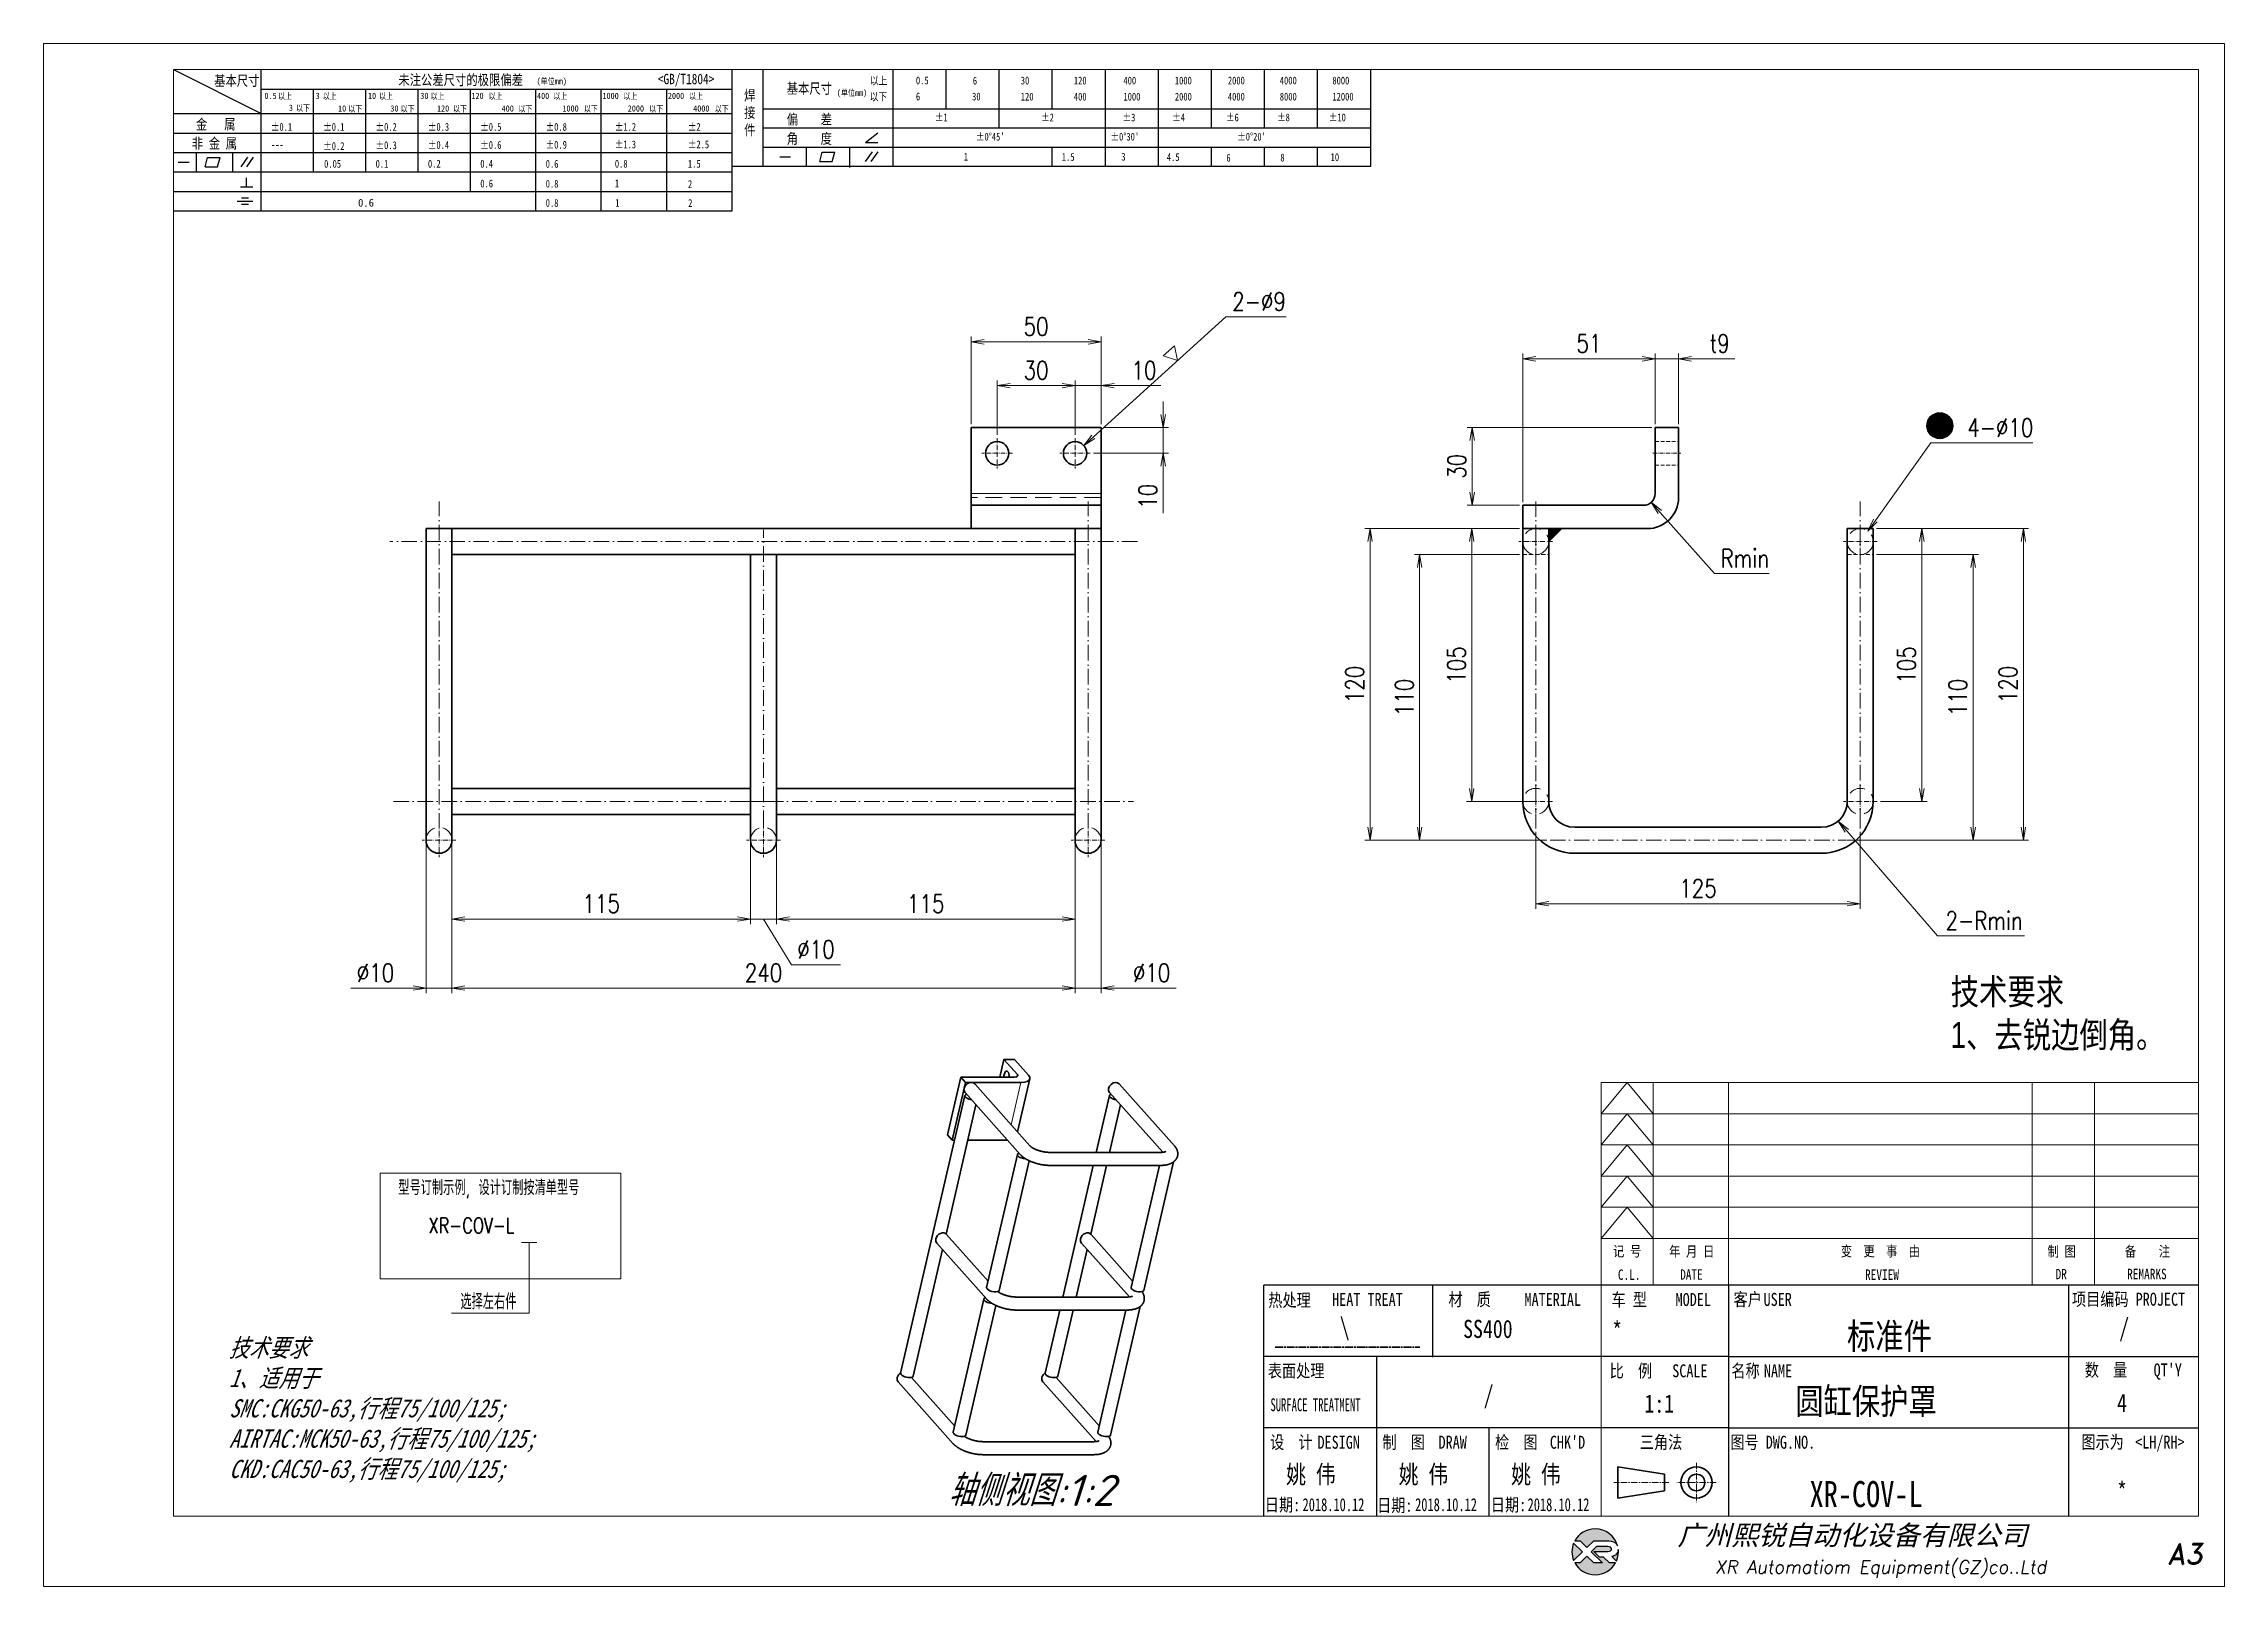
# Model space of a CAD drawing. Header units: millimetres. Extents: x 1333 to 142399, y -42879 to -5704.
# Drawn here: x 74599 to 75439, y -8828 to -8234 of the extents above; entities that cross this region are included whole.
import ezdxf
from ezdxf.enums import TextEntityAlignment as Align

# ---------------------------------------------------------------- set-up
doc = ezdxf.new("R2010")
doc.units = ezdxf.units.MM
doc.header["$LTSCALE"] = 0.5
for name, pattern in [('AM_ISO08W050x2', [9, 6, -0.75, 1.5, -0.75]), ('CENTER', [2, 1.25, -0.25, 0.25, -0.25]), ('DASHDOT', [18.5, 12, -3, 0.5, -3]), ('DASHED', [19.05, 12.7, -6.35])]:
    doc.linetypes.add(name, pattern=pattern)
for name, color, linetype, lineweight in [('CENTER', 2, 'DASHDOT', 15), ('DRAWING', 7, 'Continuous', 35), ('HIDDEN', 1, 'DASHED', 18), ('中心线', 2, 'AM_ISO08W050x2', 18), ('图框', 7, 'Continuous', 18), ('标注线', 3, 'Continuous', 18), ('热处理', 7, 'Continuous', 20), ('粗实线', 7, 'Continuous', 35), ('粗点划线', 6, 'AM_ISO08W050x2', 35), ('细实线', 3, 'Continuous', 18)]:
    doc.layers.add(name, color=color, linetype=linetype, lineweight=lineweight)
for name, color, linetype in [('DIM', 3, 'Continuous'), ('layer 1', 7, 'Continuous'), ('SYMBOL', 7, 'Continuous'), ('图\\M+19E79\\M+195B6\\M+18E9A', 7, 'Continuous'), ('材质', 7, 'Continuous'), ('表面处理', 7, 'Continuous'), ('车型', 7, 'Continuous')]:
    doc.layers.add(name, color=color, linetype=linetype)
doc.layers.add('打印-禁用', color=7, linetype='Continuous', lineweight=15, plot=False)
doc.styles.add('DIM', font='romans.shx', dxfattribs={"width": 0.8, "bigfont": 'bigfont.shx'})
doc.styles.add('GB', font='gbeitc.shx', dxfattribs={"bigfont": 'gbcbig.shx'})
doc.styles.get("Standard").update_dxf_attribs({"font": 'simplex.shx'})
doc.styles.add('STYLE1', font='')
doc.styles.add('仿宋体', font='FSGB2312.ttf', dxfattribs={"width": 0.8, "height": 3.5})
doc.styles.add('国标', font='simfang.ttf', dxfattribs={"width": 0.8})
doc.styles.add('宋体', font='')
doc.styles.add('工程字', font='gbenor.shx', dxfattribs={"height": 5, "bigfont": 'gbcbig.shx'})
doc.styles.add('标题\\M+18E9A', font='romand.shx', dxfattribs={"oblique": 10, "bigfont": 'bigfont.shx'})
doc.styles.get('STYLE1').set_extended_font_data('SimSun')
doc.styles.get('宋体').set_extended_font_data('SimSun')
doc.dimstyles.new('DEH 1-2', dxfattribs={"dimscale": 2, "dimtxt": 3.5, "dimasz": 2.5, "dimexe": 1, "dimexo": 0.625, "dimgap": 1.2, "dimtad": 3, "dimdsep": 46, "dimtxsty": 'DIM', "dimblk": 'OPEN', "dimcen": 0, "dimclrd": 8, "dimclre": 8, "dimclrt": 2, "dimazin": 2, "dimtfac": 0.5, "dimtmove": 0, "dimatfit": 3, "dimldrblk": 'OPEN', "dimfxl": 0, "dimtolj": 2, "dimlwd": 13, "dimlwe": 13, "dimarcsym": 0})
doc.dimstyles.new('DEH 1-2$3', dxfattribs={"dimscale": 2, "dimtxt": 3.5, "dimasz": 2.5, "dimexe": 1, "dimexo": 0.625, "dimgap": 1.2, "dimtad": 3, "dimtih": 1, "dimtoh": 1, "dimdsep": 46, "dimtxsty": 'DIM', "dimblk": 'OPEN', "dimcen": 0, "dimclrd": 8, "dimclre": 8, "dimclrt": 2, "dimazin": 2, "dimtfac": 0.5, "dimtofl": 0, "dimtmove": 0, "dimatfit": 3, "dimldrblk": 'OPEN', "dimfxl": 0, "dimtolj": 2, "dimlwd": 13, "dimlwe": 13, "dimarcsym": 0})
doc.dimstyles.new('DEH 1-2$4', dxfattribs={"dimscale": 2, "dimtxt": 3.5, "dimasz": 2.5, "dimexe": 1, "dimexo": 0.625, "dimgap": 1.2, "dimtad": 3, "dimtih": 1, "dimtoh": 1, "dimdsep": 46, "dimtxsty": 'DIM', "dimblk": 'OPEN', "dimcen": 0, "dimclrd": 8, "dimclre": 8, "dimclrt": 2, "dimazin": 2, "dimtfac": 0.5, "dimtofl": 0, "dimtmove": 0, "dimatfit": 3, "dimldrblk": 'OPEN', "dimfxl": 0, "dimtolj": 2, "dimlwd": 13, "dimlwe": 13, "dimarcsym": 0})

msp = doc.modelspace()

# ---------------------------------------------------------------- texts
at = {"layer": 'DIM', "insert": (74670.175, -8732.509), "char_height": 7, "width": 211.69055, "attachment_point": 1, "style": 'DIM'}
msp.add_mtext('\\A1;{\\fFangSong|b0|i0|c134|p49;\\Q20;技术要求\\P1、适用于\\PSMC:CKG50-63,行程75/100/125;\\PAIRTAC:MCK50-63,行程75/100/125;\\PCKD:CAC50-63,行程75/100/125;}', dxfattribs=at)
at = {"layer": '图\\M+19E79\\M+195B6\\M+18E9A', "color": 3, "lineweight": -3}
for s, height, style, width, p in [('标准件', 10, '宋体', 0.8, (75293.392, -8736.555)), ('圆缸保护罩', 10, '宋体', 0.8, (75273.438, -8761.648)), ('轴侧视图:1:2', 12, 'GB', 1.2, (74947.026, -8796.965)), ('XR-COV-L', 10, '宋体', 0.8, (75278.961, -8797.373))]:
    msp.add_text(s, height=height, dxfattribs=dict(at, style=style, width=width)).set_placement(p)
at = {"layer": '图\\M+19E79\\M+195B6\\M+18E9A', "color": 3, "style": '国标'}
for s, height, width, p in [('1:1', 7, 0.8, (75215.34, -8761.052)), ('姚 伟', 7, 0.8, (75077.335, -8788.285)), ('姚 伟', 7, 0.8, (75120.695, -8788.285)), ('姚 伟', 7, 0.8, (75164.015, -8788.285)), ('2018.10.12', 5, 0.7, (75083.665, -8798.958)), ('2018.10.12', 5, 0.7, (75127.025, -8798.958)), ('2018.10.12', 5, 0.7, (75170.345, -8798.958))]:
    msp.add_text(s, height=height, dxfattribs=dict(at, width=width)).set_placement(p)
at = {"layer": '材质', "color": 3, "style": '国标', "width": 0.8}
for s, p in [('SS400', (75155.055, -8732.278)), ('/', (75400.129, -8731.815))]:
    msp.add_text(s, height=7, dxfattribs=at).set_placement(p, align=Align.CENTER)
at = {"layer": '标注线'}
for s, insert, char_height, width, attachment_point, style in [('{\\fSimSun|b0|i0|c134|p2;技术要求} \\P1{\\fSimSun|b0|i0|c134|p2;、去锐边倒角。}', (75333.314, -8593.917), 10, 133.05336, 1, '仿宋体'), ('选择左右件', (74770.082, -8718.262), 6, 35.63268, 5, '工程字')]:
    msp.add_mtext(s, dxfattribs=dict(at, insert=insert, char_height=char_height, width=width, attachment_point=attachment_point, style=style))
at = {"layer": '热处理', "color": 3, "style": '国标', "width": 0.8}
msp.add_text('\\', height=7, dxfattribs=at).set_placement((75099.898, -8731.525), align=Align.CENTER)
at = {"layer": '细实线', "style": '工程字'}
for s, insert, char_height, width, attachment_point in [('{\\H0.7143X;\\W1.05;型号订制示例, 设计订制按清单型号}', (74770.238, -8675.08), 8, 90, 5), ('{\\Fromans|c134;\\W0.75;XR-COV-L}', (74747.102, -8688.982), 6, 96.63804, 4)]:
    msp.add_mtext(s, dxfattribs=dict(at, insert=insert, char_height=char_height, width=width, attachment_point=attachment_point))
at = {"layer": '表面处理', "color": 3, "style": '国标', "width": 0.8}
msp.add_text('/', height=7, dxfattribs=at).set_placement((75155.339, -8757.631), align=Align.CENTER)
at = {"layer": '车型', "color": 3, "style": '国标', "width": 0.8}
for s, p in [('*', (75202.949, -8732.925)), ('4', (75397.386, -8760.768)), ('*', (75397.386, -8794.768))]:
    msp.add_text(s, height=7, dxfattribs=at).set_placement(p)

# ---------------------------------------------------------------- blocks, each defined once
blk = doc.blocks.new('XR')
at = {"true_color": 0xfc8000}
h = blk.add_hatch(color=30, dxfattribs=at)
h.set_gradient(color1=(252, 128, 0), rotation=240, one_color=1, tint=1, name='INVCURVED')
edge = h.paths.add_edge_path()
edge.add_spline(control_points=[(-434.18, -5928.47), (-433.9, -5928.74), (-433.63, -5929.01), (-433.63, -5929.01), (-433.63, -5929.01), (-433.63, -5929.01), (-433.36, -5928.74), (-433.09, -5928.47)], knot_values=[0.5625, 0.5625, 0.5625, 0.5625, 0.625, 0.625, 0.625, 0.625, 0.6875, 0.6875, 0.6875, 0.6875], degree=3, periodic=0)
edge.add_spline(control_points=[(-433.09, -5928.47), (-432.82, -5928.2), (-432.54, -5927.93), (-432.54, -5927.93), (-432.54, -5927.93), (-432.54, -5927.93), (-432.04, -5927.93), (-431.53, -5927.93)], knot_values=[0.4375, 0.4375, 0.4375, 0.4375, 0.5, 0.5, 0.5, 0.5, 0.5625, 0.5625, 0.5625, 0.5625], degree=3, periodic=0)
edge.add_spline(control_points=[(-431.53, -5927.93), (-431.03, -5927.93), (-430.52, -5927.93), (-430.52, -5927.93), (-430.52, -5927.93), (-430, -5927.93), (-429.43, -5927.96), (-429.01, -5928.33)], knot_values=[0.25, 0.25, 0.25, 0.25, 0.3125, 0.3125, 0.3125, 0.3125, 0.4375, 0.4375, 0.4375, 0.4375], degree=3, periodic=0)
edge.add_spline(control_points=[(-429.01, -5928.33), (-428.88, -5928.44), (-428.78, -5928.59), (-428.71, -5928.75)], knot_values=[0.125, 0.125, 0.125, 0.125, 0.25, 0.25, 0.25, 0.25], degree=3, periodic=0)
edge.add_spline(control_points=[(-428.71, -5928.75), (-429.13, -5927.18), (-430.58, -5926.02), (-432.31, -5926.02)], knot_values=[0, 0, 0, 0, 0.125, 0.125, 0.125, 0.125], degree=3, periodic=0)
edge.add_spline(control_points=[(-432.31, -5926.02), (-433.72, -5926.02), (-434.94, -5926.79), (-435.58, -5927.93)], knot_values=[0.875, 0.875, 0.875, 0.875, 1, 1, 1, 1], degree=3, periodic=0)
edge.add_spline(control_points=[(-435.58, -5927.93), (-435.58, -5927.93), (-434.72, -5927.93), (-434.72, -5927.93), (-434.72, -5927.93), (-434.72, -5927.93), (-434.45, -5928.2), (-434.18, -5928.47)], knot_values=[0.6875, 0.6875, 0.6875, 0.6875, 0.8125, 0.8125, 0.8125, 0.8125, 0.875, 0.875, 0.875, 0.875], degree=3, periodic=0)
edge = h.paths.add_edge_path()
edge.add_spline(control_points=[(-434.79, -5929.26), (-435.04, -5929.02), (-435.34, -5928.72), (-435.54, -5928.53)], knot_values=[0.562504, 0.562504, 0.562504, 0.562504, 0.656252, 0.656252, 0.656252, 0.656252], degree=3, periodic=0)
edge.add_spline(control_points=[(-435.54, -5928.53), (-435.67, -5928.4), (-435.76, -5928.31), (-435.76, -5928.31), (-435.76, -5928.31), (-435.94, -5928.74), (-436.03, -5929.21), (-436.03, -5929.71)], knot_values=[0.25, 0.25, 0.25, 0.25, 0.312504, 0.312504, 0.312504, 0.312504, 0.562504, 0.562504, 0.562504, 0.562504], degree=3, periodic=0)
edge.add_spline(control_points=[(-436.03, -5929.71), (-436.03, -5930.2), (-435.94, -5930.67), (-435.76, -5931.1), (-435.76, -5931.1), (-435.4, -5930.75), (-435.05, -5930.4)], knot_values=[0.874998, 0.874998, 0.874998, 0.874998, 1.124998, 1.124998, 1.124998, 1.25, 1.25, 1.25, 1.25], degree=3, periodic=0)
edge.add_spline(control_points=[(-435.05, -5930.4), (-434.7, -5930.05), (-434.34, -5929.71), (-434.34, -5929.71), (-434.34, -5929.71), (-434.34, -5929.71), (-434.34, -5929.71), (-434.34, -5929.71)], knot_values=[0.749878, 0.749878, 0.749878, 0.749878, 0.874875, 0.874875, 0.874875, 0.874875, 0.874998, 0.874998, 0.874998, 0.874998], degree=3, periodic=0)
edge.add_spline(control_points=[(-434.34, -5929.71), (-434.34, -5929.71), (-434.34, -5929.71), (-434.34, -5929.71)], knot_values=[0.749634, 0.749634, 0.749634, 0.749634, 0.749817, 0.749817, 0.749817, 0.749817], degree=3, periodic=0)
edge.add_spline(control_points=[(-434.35, -5929.7), (-434.35, -5929.7), (-434.35, -5929.7), (-434.35, -5929.7)], knot_values=[0.738281, 0.738281, 0.738281, 0.738281, 0.742188, 0.742188, 0.742188, 0.742188], degree=3, periodic=0)
edge.add_spline(control_points=[(-434.35, -5929.7), (-434.36, -5929.69), (-434.37, -5929.68), (-434.38, -5929.67)], knot_values=[0.726563, 0.726563, 0.726563, 0.726563, 0.738281, 0.738281, 0.738281, 0.738281], degree=3, periodic=0)
edge.add_spline(control_points=[(-434.38, -5929.67), (-434.38, -5929.66), (-434.39, -5929.65), (-434.4, -5929.65)], knot_values=[0.718751, 0.718751, 0.718751, 0.718751, 0.726563, 0.726563, 0.726563, 0.726563], degree=3, periodic=0)
edge.add_spline(control_points=[(-434.4, -5929.65), (-434.42, -5929.63), (-434.45, -5929.6), (-434.47, -5929.58)], knot_values=[0.703126, 0.703126, 0.703126, 0.703126, 0.718751, 0.718751, 0.718751, 0.718751], degree=3, periodic=0)
edge.add_spline(control_points=[(-434.47, -5929.58), (-434.5, -5929.55), (-434.53, -5929.52), (-434.56, -5929.49)], knot_values=[0.687501, 0.687501, 0.687501, 0.687501, 0.703126, 0.703126, 0.703126, 0.703126], degree=3, periodic=0)
edge.add_spline(control_points=[(-434.56, -5929.49), (-434.63, -5929.42), (-434.71, -5929.35), (-434.79, -5929.26)], knot_values=[0.656252, 0.656252, 0.656252, 0.656252, 0.687501, 0.687501, 0.687501, 0.687501], degree=3, periodic=0)
at = {"true_color": 0x0348ff}
h = blk.add_hatch(color=160, dxfattribs=at)
h.set_gradient(color1=(3, 72, 255), color2=(0, 41, 153), one_color=1, tint=0.3, name='HEMISPHERICAL')
edge = h.paths.add_edge_path()
edge.add_spline(control_points=[(-432.54, -5929.67), (-432.26, -5929.95), (-431.94, -5930.23), (-431.66, -5930.51), (-431.66, -5930.51), (-431.66, -5930.51), (-431.66, -5930.51), (-431.66, -5930.51)], knot_values=[0.736842, 0.736842, 0.736842, 0.736842, 0.789474, 0.789474, 0.789474, 0.789474, 0.802633, 0.802633, 0.802633, 0.802633], degree=3, periodic=0)
edge.add_spline(control_points=[(-431.66, -5930.51), (-431.65, -5930.51), (-431.65, -5930.52), (-431.65, -5930.52)], knot_values=[0.802633, 0.802633, 0.802633, 0.802633, 0.815791, 0.815791, 0.815791, 0.815791], degree=3, periodic=0)
edge.add_spline(control_points=[(-431.65, -5930.52), (-431.64, -5930.53), (-431.64, -5930.53), (-431.64, -5930.53)], knot_values=[0.815791, 0.815791, 0.815791, 0.815791, 0.82237, 0.82237, 0.82237, 0.82237], degree=3, periodic=0)
edge.add_spline(control_points=[(-431.64, -5930.53), (-431.64, -5930.53), (-431.64, -5930.53), (-431.63, -5930.54)], knot_values=[0.82237, 0.82237, 0.82237, 0.82237, 0.828949, 0.828949, 0.828949, 0.828949], degree=3, periodic=0)
edge.add_spline(control_points=[(-431.63, -5930.54), (-431.63, -5930.54), (-431.63, -5930.54), (-431.63, -5930.54), (-431.63, -5930.54), (-431.63, -5930.54), (-431.59, -5930.54), (-431.52, -5930.54)], knot_values=[0.841901, 0.841901, 0.841901, 0.841901, 0.842105, 0.842105, 0.842105, 0.842105, 0.855264, 0.855264, 0.855264, 0.855264], degree=3, periodic=0)
edge.add_spline(control_points=[(-431.52, -5930.54), (-431.46, -5930.54), (-431.38, -5930.54), (-431.3, -5930.54)], knot_values=[0.855264, 0.855264, 0.855264, 0.855264, 0.868422, 0.868422, 0.868422, 0.868422], degree=3, periodic=0)
edge.add_spline(control_points=[(-431.3, -5930.54), (-431.26, -5930.54), (-431.22, -5930.54), (-431.18, -5930.54)], knot_values=[0.868422, 0.868422, 0.868422, 0.868422, 0.875, 0.875, 0.875, 0.875], degree=3, periodic=0)
edge.add_spline(control_points=[(-431.18, -5930.54), (-431.14, -5930.54), (-431.1, -5930.54), (-431.07, -5930.54)], knot_values=[0.875, 0.875, 0.875, 0.875, 0.881579, 0.881579, 0.881579, 0.881579], degree=3, periodic=0)
edge.add_spline(control_points=[(-431.07, -5930.54), (-431.05, -5930.54), (-431.04, -5930.54), (-431.03, -5930.54)], knot_values=[0.881579, 0.881579, 0.881579, 0.881579, 0.884869, 0.884869, 0.884869, 0.884869], degree=3, periodic=0)
edge.add_spline(control_points=[(-431.03, -5930.54), (-431.02, -5930.54), (-431, -5930.54), (-431, -5930.54)], knot_values=[0.884869, 0.884869, 0.884869, 0.884869, 0.888158, 0.888158, 0.888158, 0.888158], degree=3, periodic=0)
edge.add_spline(control_points=[(-431, -5930.54), (-430.99, -5930.54), (-430.99, -5930.54), (-430.98, -5930.54)], knot_values=[0.888158, 0.888158, 0.888158, 0.888158, 0.889803, 0.889803, 0.889803, 0.889803], degree=3, periodic=0)
edge.add_spline(control_points=[(-430.98, -5930.54), (-430.98, -5930.54), (-430.98, -5930.54), (-430.97, -5930.54)], knot_values=[0.889803, 0.889803, 0.889803, 0.889803, 0.891447, 0.891447, 0.891447, 0.891447], degree=3, periodic=0)
edge.add_spline(control_points=[(-430.97, -5930.54), (-430.97, -5930.54), (-430.97, -5930.54), (-430.97, -5930.54)], knot_values=[0.891447, 0.891447, 0.891447, 0.891447, 0.89227, 0.89227, 0.89227, 0.89227], degree=3, periodic=0)
edge.add_spline(control_points=[(-430.97, -5930.54), (-430.97, -5930.54), (-430.97, -5930.54), (-430.97, -5930.54)], knot_values=[0.89227, 0.89227, 0.89227, 0.89227, 0.893092, 0.893092, 0.893092, 0.893092], degree=3, periodic=0)
edge.add_spline(control_points=[(-430.97, -5930.54), (-430.97, -5930.54), (-430.97, -5930.54), (-430.97, -5930.54)], knot_values=[0.893092, 0.893092, 0.893092, 0.893092, 0.893503, 0.893503, 0.893503, 0.893503], degree=3, periodic=0)
edge.add_spline(control_points=[(-430.97, -5930.54), (-430.97, -5930.54), (-430.97, -5930.54), (-430.97, -5930.54)], knot_values=[0.893503, 0.893503, 0.893503, 0.893503, 0.893914, 0.893914, 0.893914, 0.893914], degree=3, periodic=0)
edge.add_spline(control_points=[(-430.97, -5930.54), (-430.97, -5930.54), (-430.97, -5930.54), (-430.97, -5930.54)], knot_values=[0.893914, 0.893914, 0.893914, 0.893914, 0.89412, 0.89412, 0.89412, 0.89412], degree=3, periodic=0)
edge.add_spline(control_points=[(-430.97, -5930.54), (-430.97, -5930.54), (-430.97, -5930.54), (-430.97, -5930.54)], knot_values=[0.89412, 0.89412, 0.89412, 0.89412, 0.894326, 0.894326, 0.894326, 0.894326], degree=3, periodic=0)
edge.add_spline(control_points=[(-430.97, -5930.54), (-430.97, -5930.54), (-430.97, -5930.54), (-430.97, -5930.54)], knot_values=[0.894428, 0.894428, 0.894428, 0.894428, 0.894531, 0.894531, 0.894531, 0.894531], degree=3, periodic=0)
edge.add_spline(control_points=[(-430.97, -5930.54), (-430.97, -5930.54), (-430.97, -5930.54), (-430.97, -5930.54)], knot_values=[0.894531, 0.894531, 0.894531, 0.894531, 0.894583, 0.894583, 0.894583, 0.894583], degree=3, periodic=0)
edge.add_spline(control_points=[(-430.97, -5930.54), (-430.97, -5930.54), (-430.97, -5930.54), (-430.97, -5930.54), (-430.97, -5930.54), (-430.97, -5930.54), (-430.73, -5930.78), (-430.49, -5931.01)], knot_values=[0.894685, 0.894685, 0.894685, 0.894685, 0.894737, 0.894737, 0.894737, 0.894737, 0.921052, 0.921052, 0.921052, 0.921052], degree=3, periodic=0)
edge.add_spline(control_points=[(-430.49, -5931.01), (-430.26, -5931.24), (-430.02, -5931.48), (-430.02, -5931.48)], knot_values=[0.921052, 0.921052, 0.921052, 0.921052, 0.947368, 0.947368, 0.947368, 0.947368], degree=3, periodic=0)
edge.add_spline(control_points=[(-430.02, -5931.48), (-430.02, -5931.48), (-430.02, -5931.48), (-430.02, -5931.48)], knot_values=[0.947522, 0.947522, 0.947522, 0.947522, 0.947573, 0.947573, 0.947573, 0.947573], degree=3, periodic=0)
edge.add_spline(control_points=[(-430.02, -5931.48), (-430.02, -5931.48), (-430.02, -5931.48), (-430.02, -5931.48)], knot_values=[0.947573, 0.947573, 0.947573, 0.947573, 0.947676, 0.947676, 0.947676, 0.947676], degree=3, periodic=0)
edge.add_spline(control_points=[(-430.02, -5931.48), (-430.02, -5931.48), (-430.02, -5931.48), (-430.02, -5931.48)], knot_values=[0.947676, 0.947676, 0.947676, 0.947676, 0.947779, 0.947779, 0.947779, 0.947779], degree=3, periodic=0)
edge.add_spline(control_points=[(-430.02, -5931.48), (-430.02, -5931.48), (-430.02, -5931.48), (-430.02, -5931.48)], knot_values=[0.947779, 0.947779, 0.947779, 0.947779, 0.947984, 0.947984, 0.947984, 0.947984], degree=3, periodic=0)
edge.add_spline(control_points=[(-430.02, -5931.48), (-430.02, -5931.48), (-430.02, -5931.48), (-430.02, -5931.48)], knot_values=[0.947984, 0.947984, 0.947984, 0.947984, 0.94819, 0.94819, 0.94819, 0.94819], degree=3, periodic=0)
edge.add_spline(control_points=[(-430.02, -5931.48), (-430.02, -5931.48), (-430.02, -5931.48), (-430.02, -5931.48)], knot_values=[0.94819, 0.94819, 0.94819, 0.94819, 0.948601, 0.948601, 0.948601, 0.948601], degree=3, periodic=0)
edge.add_spline(control_points=[(-430.02, -5931.48), (-430.02, -5931.48), (-430.02, -5931.48), (-430.02, -5931.48)], knot_values=[0.948601, 0.948601, 0.948601, 0.948601, 0.949012, 0.949012, 0.949012, 0.949012], degree=3, periodic=0)
edge.add_spline(control_points=[(-430.02, -5931.48), (-430.02, -5931.48), (-430.01, -5931.48), (-430.01, -5931.48)], knot_values=[0.949012, 0.949012, 0.949012, 0.949012, 0.949834, 0.949834, 0.949834, 0.949834], degree=3, periodic=0)
edge.add_spline(control_points=[(-430.01, -5931.48), (-430.01, -5931.48), (-430.01, -5931.48), (-430.01, -5931.48)], knot_values=[0.949834, 0.949834, 0.949834, 0.949834, 0.950657, 0.950657, 0.950657, 0.950657], degree=3, periodic=0)
edge.add_spline(control_points=[(-430.01, -5931.48), (-430.01, -5931.48), (-430, -5931.48), (-430, -5931.48)], knot_values=[0.950657, 0.950657, 0.950657, 0.950657, 0.952301, 0.952301, 0.952301, 0.952301], degree=3, periodic=0)
edge.add_spline(control_points=[(-430, -5931.48), (-429.99, -5931.48), (-429.98, -5931.48), (-429.98, -5931.48)], knot_values=[0.952301, 0.952301, 0.952301, 0.952301, 0.953946, 0.953946, 0.953946, 0.953946], degree=3, periodic=0)
edge.add_spline(control_points=[(-429.98, -5931.48), (-429.96, -5931.48), (-429.95, -5931.48), (-429.93, -5931.48)], knot_values=[0.953946, 0.953946, 0.953946, 0.953946, 0.957236, 0.957236, 0.957236, 0.957236], degree=3, periodic=0)
edge.add_spline(control_points=[(-429.93, -5931.48), (-429.91, -5931.48), (-429.89, -5931.48), (-429.87, -5931.48)], knot_values=[0.957236, 0.957236, 0.957236, 0.957236, 0.960525, 0.960525, 0.960525, 0.960525], degree=3, periodic=0)
edge.add_spline(control_points=[(-429.87, -5931.48), (-429.82, -5931.48), (-429.77, -5931.48), (-429.71, -5931.48)], knot_values=[0.960525, 0.960525, 0.960525, 0.960525, 0.967104, 0.967104, 0.967104, 0.967104], degree=3, periodic=0)
edge.add_spline(control_points=[(-429.71, -5931.48), (-429.65, -5931.48), (-429.59, -5931.48), (-429.53, -5931.48)], knot_values=[0.967104, 0.967104, 0.967104, 0.967104, 0.973683, 0.973683, 0.973683, 0.973683], degree=3, periodic=0)
edge.add_spline(control_points=[(-429.53, -5931.48), (-429.41, -5931.48), (-429.29, -5931.48), (-429.19, -5931.48)], knot_values=[0.973683, 0.973683, 0.973683, 0.973683, 0.98684, 0.98684, 0.98684, 0.98684], degree=3, periodic=0)
edge.add_spline(control_points=[(-429.19, -5931.48), (-429.1, -5931.48), (-429.04, -5931.48), (-429.04, -5931.48), (-429.67, -5932.62), (-430.9, -5933.39), (-432.31, -5933.39)], knot_values=[0.98684, 0.98684, 0.98684, 0.98684, 1, 1, 1, 1.052632, 1.052632, 1.052632, 1.052632], degree=3, periodic=0)
edge.add_spline(control_points=[(-432.31, -5933.39), (-433.72, -5933.39), (-434.94, -5932.62), (-435.58, -5931.48), (-435.58, -5931.48), (-435.58, -5931.48), (-435.36, -5931.48), (-435.15, -5931.48)], knot_values=[0.052632, 0.052632, 0.052632, 0.052632, 0.105263, 0.105263, 0.105263, 0.105263, 0.131579, 0.131579, 0.131579, 0.131579], degree=3, periodic=0)
edge.add_spline(control_points=[(-435.15, -5931.48), (-434.93, -5931.48), (-434.72, -5931.48), (-434.72, -5931.48), (-434.72, -5931.48), (-434.72, -5931.48), (-434.45, -5931.21), (-434.18, -5930.94)], knot_values=[0.131579, 0.131579, 0.131579, 0.131579, 0.157895, 0.157895, 0.157895, 0.157895, 0.184211, 0.184211, 0.184211, 0.184211], degree=3, periodic=0)
edge.add_spline(control_points=[(-434.18, -5930.94), (-433.9, -5930.67), (-433.63, -5930.4), (-433.63, -5930.4), (-433.63, -5930.4), (-433.63, -5930.4), (-433.36, -5930.67), (-433.09, -5930.94)], knot_values=[0.184211, 0.184211, 0.184211, 0.184211, 0.210526, 0.210526, 0.210526, 0.210526, 0.236842, 0.236842, 0.236842, 0.236842], degree=3, periodic=0)
edge.add_spline(control_points=[(-433.09, -5930.94), (-432.82, -5931.21), (-432.54, -5931.48), (-432.54, -5931.48), (-432.54, -5931.48), (-432.54, -5931.48), (-432.19, -5931.48), (-431.83, -5931.48)], knot_values=[0.236842, 0.236842, 0.236842, 0.236842, 0.263158, 0.263158, 0.263158, 0.263158, 0.289474, 0.289474, 0.289474, 0.289474], degree=3, periodic=0)
edge.add_spline(control_points=[(-431.83, -5931.48), (-431.48, -5931.48), (-431.12, -5931.48), (-431.12, -5931.48), (-431.12, -5931.48), (-431.12, -5931.48), (-431.57, -5931.03), (-432.02, -5930.59)], knot_values=[0.289474, 0.289474, 0.289474, 0.289474, 0.315789, 0.315789, 0.315789, 0.315789, 0.342105, 0.342105, 0.342105, 0.342105], degree=3, periodic=0)
edge.add_spline(control_points=[(-432.02, -5930.59), (-432.47, -5930.15), (-432.92, -5929.71), (-432.92, -5929.71), (-432.92, -5929.71), (-432.92, -5929.71), (-432.71, -5929.5), (-432.5, -5929.29)], knot_values=[0.342105, 0.342105, 0.342105, 0.342105, 0.368421, 0.368421, 0.368421, 0.368421, 0.394737, 0.394737, 0.394737, 0.394737], degree=3, periodic=0)
edge.add_spline(control_points=[(-432.5, -5929.29), (-432.3, -5929.09), (-432.09, -5928.88), (-432.09, -5928.88)], knot_values=[0.394737, 0.394737, 0.394737, 0.394737, 0.421053, 0.421053, 0.421053, 0.421053], degree=3, periodic=0)
edge.add_spline(control_points=[(-432.09, -5928.88), (-432.09, -5928.88), (-432.06, -5928.86), (-432.06, -5928.86)], knot_values=[0.421053, 0.421053, 0.421053, 0.421053, 0.473684, 0.473684, 0.473684, 0.473684], degree=3, periodic=0)
edge.add_spline(control_points=[(-432.06, -5928.86), (-432.06, -5928.86), (-432.06, -5928.86), (-432.06, -5928.86), (-432.06, -5928.86), (-432.06, -5928.86), (-430.4, -5928.86), (-430.26, -5928.86)], knot_values=[0.473684, 0.473684, 0.473684, 0.473684, 0.473684, 0.473684, 0.473684, 0.473684, 0.526316, 0.526316, 0.526316, 0.526316], degree=3, periodic=0)
edge.add_spline(control_points=[(-430.26, -5928.86), (-429.54, -5928.86), (-429.62, -5929.4), (-429.83, -5929.55)], knot_values=[0.526316, 0.526316, 0.526316, 0.526316, 0.578947, 0.578947, 0.578947, 0.578947], degree=3, periodic=0)
edge.add_spline(control_points=[(-429.83, -5929.55), (-429.94, -5929.62), (-430.08, -5929.65), (-430.26, -5929.65), (-430.26, -5929.65), (-430.26, -5929.65), (-430.48, -5929.65), (-430.71, -5929.66)], knot_values=[0.578947, 0.578947, 0.578947, 0.578947, 0.631579, 0.631579, 0.631579, 0.631579, 0.657895, 0.657895, 0.657895, 0.657895], degree=3, periodic=0)
edge.add_spline(control_points=[(-430.71, -5929.66), (-430.93, -5929.66), (-431.15, -5929.67), (-431.15, -5929.67), (-431.15, -5929.67), (-431.15, -5929.67), (-432.54, -5929.67), (-432.54, -5929.67)], knot_values=[0.657895, 0.657895, 0.657895, 0.657895, 0.684211, 0.684211, 0.684211, 0.684211, 0.736842, 0.736842, 0.736842, 0.736842], degree=3, periodic=0)
edge = h.paths.add_edge_path()
edge.add_spline(control_points=[(-428.6, -5929.32), (-428.61, -5929.67), (-428.76, -5930), (-429.06, -5930.22)], knot_values=[0.8, 0.8, 0.8, 0.8, 1, 1, 1, 1], degree=3, periodic=0)
edge.add_spline(control_points=[(-429.06, -5930.22), (-429.22, -5930.34), (-429.41, -5930.43), (-429.61, -5930.48)], knot_values=[0.6, 0.6, 0.6, 0.6, 0.8, 0.8, 0.8, 0.8], degree=3, periodic=0)
edge.add_spline(control_points=[(-429.61, -5930.48), (-429.61, -5930.48), (-428.9, -5931.19), (-428.9, -5931.19), (-428.9, -5931.19), (-428.69, -5930.73), (-428.58, -5930.23), (-428.58, -5929.71)], knot_values=[0.2, 0.2, 0.2, 0.2, 0.4, 0.4, 0.4, 0.4, 0.6, 0.6, 0.6, 0.6], degree=3, periodic=0)
edge.add_spline(control_points=[(-428.58, -5929.71), (-428.58, -5929.58), (-428.59, -5929.45), (-428.6, -5929.32)], knot_values=[0, 0, 0, 0, 0.2, 0.2, 0.2, 0.2], degree=3, periodic=0)
at = {"layer": 'layer 1', "color": 30}
for points, knots in [([(-435.76, -5931.1), (-435.94, -5930.67), (-436.03, -5930.2), (-436.03, -5929.71), (-436.03, -5929.71), (-436.03, -5929.21), (-435.94, -5928.74), (-435.76, -5928.31), (-435.76, -5928.31), (-435.76, -5928.31), (-434.34, -5929.71), (-434.34, -5929.71), (-434.34, -5929.71), (-434.34, -5929.71), (-435.76, -5931.1), (-435.76, -5931.1)], [0, 0, 0, 0, 0.25, 0.25, 0.25, 0.25, 0.5, 0.5, 0.5, 0.5, 0.75, 0.75, 0.75, 0.75, 1, 1, 1, 1]), ([(-432.31, -5926.02), (-430.58, -5926.02), (-429.13, -5927.18), (-428.71, -5928.75), (-428.71, -5928.75), (-428.78, -5928.59), (-428.88, -5928.44), (-429.01, -5928.33), (-429.01, -5928.33), (-429.43, -5927.96), (-430, -5927.93), (-430.52, -5927.93), (-430.52, -5927.93), (-430.52, -5927.93), (-432.54, -5927.93), (-432.54, -5927.93), (-432.54, -5927.93), (-432.54, -5927.93), (-433.63, -5929.01), (-433.63, -5929.01), (-433.63, -5929.01), (-433.63, -5929.01), (-434.72, -5927.93), (-434.72, -5927.93), (-434.72, -5927.93), (-434.72, -5927.93), (-435.58, -5927.93), (-435.58, -5927.93), (-435.58, -5927.93), (-434.94, -5926.79), (-433.72, -5926.02), (-432.31, -5926.02)], [0, 0, 0, 0, 0.125, 0.125, 0.125, 0.125, 0.25, 0.25, 0.25, 0.25, 0.375, 0.375, 0.375, 0.375, 0.5, 0.5, 0.5, 0.5, 0.625, 0.625, 0.625, 0.625, 0.75, 0.75, 0.75, 0.75, 0.875, 0.875, 0.875, 0.875, 1, 1, 1, 1])]:
    blk.add_open_spline(points, degree=3, knots=knots, dxfattribs=at)
at = {"layer": 'layer 1', "color": 154}
for points, knots in [([(-429.04, -5931.48), (-429.67, -5932.62), (-430.9, -5933.39), (-432.31, -5933.39), (-432.31, -5933.39), (-433.72, -5933.39), (-434.94, -5932.62), (-435.58, -5931.48), (-435.58, -5931.48), (-435.58, -5931.48), (-434.72, -5931.48), (-434.72, -5931.48), (-434.72, -5931.48), (-434.72, -5931.48), (-433.63, -5930.4), (-433.63, -5930.4), (-433.63, -5930.4), (-433.63, -5930.4), (-432.54, -5931.48), (-432.54, -5931.48), (-432.54, -5931.48), (-432.54, -5931.48), (-431.12, -5931.48), (-431.12, -5931.48), (-431.12, -5931.48), (-431.12, -5931.48), (-432.92, -5929.71), (-432.92, -5929.71), (-432.92, -5929.71), (-432.92, -5929.71), (-432.09, -5928.88), (-432.09, -5928.88), (-432.09, -5928.88), (-432.09, -5928.88), (-432.06, -5928.86), (-432.06, -5928.86), (-432.06, -5928.86), (-432.06, -5928.86), (-430.4, -5928.86), (-430.26, -5928.86), (-430.26, -5928.86), (-429.54, -5928.86), (-429.62, -5929.4), (-429.83, -5929.55), (-429.83, -5929.55), (-429.94, -5929.62), (-430.08, -5929.65), (-430.26, -5929.65), (-430.26, -5929.65), (-430.26, -5929.65), (-431.15, -5929.67), (-431.15, -5929.67), (-431.15, -5929.67), (-431.15, -5929.67), (-432.54, -5929.67), (-432.54, -5929.67), (-432.54, -5929.67), (-432.26, -5929.95), (-431.94, -5930.23), (-431.66, -5930.51), (-431.66, -5930.51), (-431.66, -5930.51), (-431.63, -5930.54), (-431.63, -5930.54), (-431.63, -5930.54), (-431.63, -5930.54), (-430.97, -5930.54), (-430.97, -5930.54), (-430.97, -5930.54), (-430.97, -5930.54), (-430.02, -5931.48), (-430.02, -5931.48), (-430.02, -5931.48), (-430.02, -5931.48), (-429.04, -5931.48), (-429.04, -5931.48)], [0, 0, 0, 0, 0.052632, 0.052632, 0.052632, 0.052632, 0.105263, 0.105263, 0.105263, 0.105263, 0.157895, 0.157895, 0.157895, 0.157895, 0.210526, 0.210526, 0.210526, 0.210526, 0.263158, 0.263158, 0.263158, 0.263158, 0.315789, 0.315789, 0.315789, 0.315789, 0.368421, 0.368421, 0.368421, 0.368421, 0.421053, 0.421053, 0.421053, 0.421053, 0.473684, 0.473684, 0.473684, 0.473684, 0.526316, 0.526316, 0.526316, 0.526316, 0.578947, 0.578947, 0.578947, 0.578947, 0.631579, 0.631579, 0.631579, 0.631579, 0.684211, 0.684211, 0.684211, 0.684211, 0.736842, 0.736842, 0.736842, 0.736842, 0.789474, 0.789474, 0.789474, 0.789474, 0.842105, 0.842105, 0.842105, 0.842105, 0.894737, 0.894737, 0.894737, 0.894737, 0.947368, 0.947368, 0.947368, 0.947368, 1, 1, 1, 1]), ([(-428.6, -5929.32), (-428.59, -5929.45), (-428.58, -5929.58), (-428.58, -5929.71), (-428.58, -5929.71), (-428.58, -5930.23), (-428.69, -5930.73), (-428.9, -5931.19), (-428.9, -5931.19), (-428.9, -5931.19), (-429.61, -5930.48), (-429.61, -5930.48), (-429.61, -5930.48), (-429.41, -5930.43), (-429.22, -5930.34), (-429.06, -5930.22), (-429.06, -5930.22), (-428.76, -5930), (-428.61, -5929.67), (-428.6, -5929.32)], [0, 0, 0, 0, 0.2, 0.2, 0.2, 0.2, 0.4, 0.4, 0.4, 0.4, 0.6, 0.6, 0.6, 0.6, 0.8, 0.8, 0.8, 0.8, 1, 1, 1, 1])]:
    blk.add_open_spline(points, degree=3, knots=knots, dxfattribs=at)
blk = doc.blocks.new('GZDEH零件A3图框V01版')
at = {"layer": '中心线', "color": 1, "linetype": 'CENTER', "lineweight": 5, "ltscale": 2}
for p, q in [((3175.82, -1822.66), (3175.82, -1830.26)), ((3170.49, -1826.46), (3159.89, -1826.46)), ((3179.62, -1826.46), (3172.02, -1826.46))]:
    blk.add_line(p, q, dxfattribs=at)
at = {"layer": '图\\M+19E79\\M+195B6\\M+18E9A', "color": 9}
for p, q in [((2882.49, -1554.46), (2899.37, -1562.92)), ((2899.37, -1581.67), (2899.37, -1554.46)), ((2990.09, -1581.67), (2990.09, -1554.46)), ((2996.09, -1573.08), (2996.09, -1554.46)), ((3021.09, -1561.98), (3021.09, -1554.46)), ((3031.31, -1561.98), (3031.31, -1554.46)), ((3041.53, -1561.98), (3041.53, -1554.46)), ((3051.75, -1561.98), (3051.75, -1554.46)), ((3061.98, -1561.98), (3061.98, -1554.46)), ((3072.2, -1561.98), (3072.2, -1554.46)), ((3082.42, -1561.98), (3082.42, -1554.46)), ((3092.64, -1561.98), (3092.64, -1554.46)), ((3102.86, -1561.98), (3102.86, -1554.46)), ((3113.09, -1573.08), (3113.09, -1554.46)), ((2899.37, -1558.24), (2990.09, -1558.24)), ((2909.45, -1574.17), (2909.45, -1558.24)), ((2919.53, -1574.17), (2919.53, -1558.24)), ((2929.61, -1574.17), (2929.61, -1558.24)), ((2939.69, -1577.92), (2939.69, -1558.24)), ((2952.29, -1581.67), (2952.29, -1558.24)), ((2964.89, -1581.67), (2964.89, -1558.24)), ((2977.49, -1581.67), (2977.49, -1558.24)), ((2996.09, -1561.98), (3113.09, -1561.98)), ((3021.09, -1573.08), (3021.09, -1561.98)), ((3041.53, -1565.68), (3041.53, -1561.98)), ((3061.98, -1573.08), (3061.98, -1561.98)), ((3072.2, -1573.08), (3072.2, -1561.98)), ((3082.42, -1565.68), (3082.42, -1561.98)), ((3092.64, -1565.68), (3092.64, -1561.98)), ((3102.86, -1565.68), (3102.86, -1561.98)), ((2882.49, -1562.92), (2990.09, -1562.92)), ((2996.09, -1565.68), (3113.09, -1565.68)), ((2882.49, -1566.67), (2990.09, -1566.67)), ((2882.49, -1570.42), (2990.09, -1570.42)), ((2886.92, -1574.12), (2886.92, -1570.42)), ((2893.91, -1574.12), (2893.91, -1570.42)), ((2996.09, -1569.38), (3113.09, -1569.38)), ((3004.42, -1573.08), (3004.42, -1569.38)), ((3006.97, -1572.12), (3007.45, -1570.33)), ((3007.45, -1570.33), (3009.86, -1570.33)), ((3009.39, -1572.12), (3009.86, -1570.33)), ((3012.75, -1573.08), (3012.75, -1569.38)), ((3015.75, -1568.51), (3018.15, -1566.66)), ((3015.75, -1568.51), (3018.15, -1568.51)), ((3015.81, -1572.12), (3017.15, -1570.26)), ((3016.89, -1572.12), (3018.23, -1570.26)), ((3051.75, -1573.08), (3051.75, -1569.38)), ((3082.42, -1573.08), (3082.42, -1569.48)), ((3092.64, -1573.08), (3092.64, -1569.38)), ((3102.86, -1573.08), (3102.86, -1569.38)), ((2882.49, -1574.17), (2990.09, -1574.17)), ((2883.43, -1572.27), (2885.49, -1572.27)), ((2888.59, -1573.16), (2889.07, -1571.37)), ((2888.59, -1573.16), (2891, -1573.16)), ((2889.07, -1571.37), (2891.48, -1571.37)), ((2891, -1573.16), (2891.48, -1571.37)), ((2895.52, -1573.16), (2896.85, -1571.3)), ((2896.6, -1573.16), (2897.94, -1571.3)), ((2990.09, -1573.08), (3113.09, -1573.08)), ((2999.26, -1571.23), (3001.32, -1571.23)), ((3006.97, -1572.12), (3009.39, -1572.12)), ((3012.75, -1573.33), (3012.75, -1573.08)), ((2882.49, -1577.92), (2990.09, -1577.92)), ((2895.42, -1577.05), (2897.81, -1577.05)), ((2895.57, -1579.17), (2896.92, -1579.17)), ((2896.58, -1577.05), (2896.58, -1575.28)), ((2882.49, -1581.67), (2990.09, -1581.67)), ((2894.79, -1579.77), (2897.77, -1579.77)), ((2895.57, -1580.37), (2896.93, -1580.37)), ((3272.49, -1788.46), (3092.49, -1788.46)), ((3124.99, -1788.46), (3124.99, -1802.35)), ((3181.99, -1788.46), (3181.99, -1832.96)), ((3247.49, -1788.46), (3247.49, -1832.96)), ((3181.99, -1802.21), (3092.49, -1802.21)), ((3114.17, -1802.21), (3114.17, -1815.96)), ((3181.99, -1802.21), (3272.49, -1802.21)), ((3181.99, -1815.96), (3092.49, -1815.96)), ((3114.17, -1815.96), (3114.17, -1832.96)), ((3114.17, -1815.96), (3114.17, -1832.96)), ((3135.83, -1815.96), (3135.83, -1832.96)), ((3135.83, -1815.96), (3135.83, -1832.96)), ((3181.99, -1815.96), (3272.49, -1815.96))]:
    blk.add_line(p, q, dxfattribs=at)
at = {"layer": '图\\M+19E79\\M+195B6\\M+18E9A', "color": 7}
blk.add_line((3272.49, -1788.46), (3092.49, -1788.46), dxfattribs=at)
at = {"layer": '图\\M+19E79\\M+195B6\\M+18E9A', "color": 9, "linetype": 'Continuous'}
blk.add_line((3092.49, -1832.96), (3092.49, -1788.46), dxfattribs=at)
at = {"layer": '图框', "linetype": 'Continuous'}
for p, q in [((2882.49, -1554.46), (2882.49, -1832.96)), ((3272.49, -1554.46), (2882.49, -1554.46)), ((3272.49, -1832.96), (3272.49, -1554.46)), ((3157.49, -1749.46), (3272.49, -1749.46)), ((3157.49, -1832.96), (3157.49, -1749.46)), ((2882.49, -1832.96), (3272.49, -1832.96))]:
    blk.add_line(p, q, dxfattribs=at)
at = {"layer": '图框', "color": 9}
for p, q in [((3157.49, -1755.46), (3162.49, -1749.46)), ((3162.49, -1749.46), (3167.49, -1755.46)), ((3167.49, -1788.46), (3167.49, -1749.46)), ((3240.49, -1788.46), (3240.49, -1749.46)), ((3252.49, -1749.46), (3252.49, -1788.46)), ((3157.49, -1755.46), (3272.49, -1755.46)), ((3157.49, -1761.46), (3162.49, -1755.46)), ((3162.49, -1755.46), (3167.49, -1761.46)), ((3157.49, -1761.46), (3272.49, -1761.46)), ((3157.49, -1767.46), (3162.49, -1761.46)), ((3162.49, -1761.46), (3167.49, -1767.46)), ((3157.49, -1767.46), (3272.49, -1767.46)), ((3157.49, -1773.46), (3162.49, -1767.46)), ((3162.49, -1767.46), (3167.49, -1773.46)), ((3157.49, -1773.46), (3272.49, -1773.46)), ((3157.49, -1779.46), (3162.49, -1773.46)), ((3162.49, -1773.46), (3167.49, -1779.46)), ((3157.49, -1779.46), (3272.49, -1779.46))]:
    blk.add_line(p, q, dxfattribs=at)
at = {"layer": '图框', "color": 9, "linetype": 'Continuous'}
blk.add_line((3181.99, -1749.46), (3181.99, -1832.96), dxfattribs=at)
at = {"layer": '图框', "color": 2, "linetype": 'ByBlock', "lineweight": 35}
for p, q in [((3169.69, -1824.86), (3160.69, -1823.46)), ((3160.69, -1829.46), (3160.69, -1823.46)), ((3169.69, -1824.86), (3169.69, -1828.06)), ((3169.69, -1828.06), (3160.69, -1829.46))]:
    blk.add_line(p, q, dxfattribs=at)
for radius in [3, 1.6]:
    blk.add_circle((3175.82, -1826.46), radius, dxfattribs=at)
at = {"layer": '打印-禁用', "linetype": 'Continuous'}
for p, q in [((2857.49, -1549.46), (2857.49, -1846.46)), ((3277.49, -1549.46), (2857.49, -1549.46)), ((3277.49, -1846.46), (3277.49, -1549.46)), ((2857.49, -1846.46), (3277.49, -1846.46))]:
    blk.add_line(p, q, dxfattribs=at)
at = {"layer": 'DIM', "xscale": 1.199999999999818, "yscale": 1.199999999999818, "zscale": 1.199999999999818}
blk.add_blockref('XR', (3675.07, 5275.84), dxfattribs=at)
at = {"layer": '图\\M+19E79\\M+195B6\\M+18E9A', "color": 9, "style": '国标'}
for s, height, width, p in [('基本尺寸', 2, 0.8, (2890.33, -1557.58)), ('未注公差尺寸的极限偏差', 2, 0.8, (2925.81, -1557.44)), ('<GB/T1804>', 2, 0.8, (2975.78, -1557.27)), ('基本尺寸', 2, 0.8, (3000.6, -1559.1)), ('以上', 1.5, 0.8, (3016.64, -1557.33)), ('0.5', 1.5, 0.8, (3025.49, -1557.3)), ('6', 1.5, 0.8, (3036.45, -1557.34)), ('30', 1.5, 0.8, (3045.69, -1557.31)), ('120', 1.5, 0.8, (3055.91, -1557.31)), ('400', 1.5, 0.8, (3065.46, -1557.31)), ('1000', 1.5, 0.8, (3075.36, -1557.31)), ('2000', 1.5, 0.8, (3085.57, -1557.31)), ('4000', 1.5, 0.8, (3095.57, -1557.31)), ('8000', 1.5, 0.8, (3105.7, -1557.31)), ('30', 1.2, 0.8, (2930.04, -1560.11)), ('以下', 1.5, 0.8, (3016.58, -1560.43)), ('6', 1.5, 0.8, (3025.49, -1560.38)), ('30', 1.5, 0.8, (3036.31, -1560.39)), ('120', 1.5, 0.8, (3045.69, -1560.41)), ('400', 1.5, 0.8, (3055.91, -1560.41)), ('1000', 1.5, 0.8, (3065.46, -1560.41)), ('2000', 1.5, 0.8, (3075.36, -1560.41)), ('4000', 1.5, 0.8, (3085.57, -1560.41)), ('8000', 1.5, 0.8, (3095.57, -1560.41)), ('12000', 1.5, 0.8, (3105.7, -1560.41)), ('金   属', 2, 0.8, (2886.82, -1565.98)), ('±0.1', 1.5, 0.8, (2901.27, -1566.23)), ('±0.1', 1.5, 0.8, (2911.35, -1566.23)), ('±0.2', 1.5, 0.8, (2921.43, -1566.23)), ('±0.3', 1.5, 0.8, (2931.51, -1566.23)), ('±0.5', 1.5, 0.8, (2941.59, -1566.23)), ('±0.8', 1.5, 0.8, (2954.19, -1566.23)), ('±1.2', 1.5, 0.8, (2967.51, -1566.23)), ('±2', 1.5, 0.8, (2981.58, -1566.23)), ('偏    差', 2, 0.8, (3000.6, -1565.04)), ('角    度', 2, 0.8, (3000.6, -1568.74)), ('±1', 1.5, 0.8, (3029.16, -1564.42)), ("±0%%D45'", 1.5, 0.8, (3037.06, -1568.12)), ('±2', 1.5, 0.8, (3049.61, -1564.42)), ("±0%%D30'", 1.5, 0.8, (3062.98, -1568.12)), ('±3', 1.5, 0.8, (3065.3, -1564.42)), ('±4', 1.5, 0.8, (3074.85, -1564.42)), ('±6', 1.5, 0.8, (3085.22, -1564.42)), ("±0%%D20'", 1.5, 0.8, (3087.38, -1568.12)), ('±8', 1.5, 0.8, (3095.06, -1564.42)), ('±10', 1.5, 0.8, (3105.02, -1564.42)), ('非 金 属', 2, 0.8, (2886.02, -1569.65)), ('---', 1.5, 0.8, (2901.27, -1569.65)), ('±0.2', 1.5, 0.8, (2911.35, -1569.92)), ('±0.3', 1.5, 0.8, (2921.43, -1569.77)), ('±0.4', 1.5, 0.8, (2931.51, -1569.71)), ('±0.6', 1.5, 0.8, (2941.59, -1569.71)), ('±0.9', 1.5, 0.8, (2954.19, -1569.68)), ('±1.3', 1.5, 0.8, (2967.51, -1569.62)), ('±2.5', 1.5, 0.8, (2981.58, -1569.61)), ('1', 1.5, 0.8, (3034.69, -1571.98)), ('1.5', 1.5, 0.8, (3053.59, -1572.01)), ('3', 1.5, 0.8, (3065.05, -1571.98)), ('4.5', 1.5, 0.8, (3073.82, -1572.05)), ('6', 1.5, 0.8, (3085.28, -1572.19)), ('8', 1.5, 0.8, (3095.68, -1572.15)), ('10', 1.5, 0.8, (3105.36, -1572.06)), ('0.1', 1.5, 0.8, (2921.43, -1573.34)), ('0.2', 1.5, 0.8, (2931.51, -1573.33)), ('0.4', 1.5, 0.8, (2941.59, -1573.33)), ('0.6', 1.5, 0.8, (2954.19, -1573.35)), ('0.8', 1.5, 0.8, (2967.51, -1573.33)), ('1.5', 1.5, 0.8, (2981.58, -1573.34)), ('0.6', 1.5, 0.8, (2941.59, -1577.14)), ('0.8', 1.5, 0.8, (2954.19, -1577.17)), ('1', 1.5, 0.8, (2967.51, -1577.12)), ('2', 1.5, 0.8, (2981.58, -1577.26)), ('0.8', 1.5, 0.8, (2954.19, -1580.87)), ('1', 1.5, 0.8, (2967.59, -1580.86)), ('2', 1.5, 0.8, (2981.62, -1580.89)), ('热处理', 2.5, 0.8, (3093.35, -1792.61)), ('材  质', 2.5, 0.8, (3128.04, -1792.46)), ('项目编码 PROJECT', 2.5, 0.8, (3248.13, -1792.43)), ('表面处理', 2.5, 0.8, (3093.27, -1806.21)), ('比  例\u3000', 2.5, 0.8, (3159.1, -1806.21)), ('SCALE', 2.5, 0.8, (3171.15, -1806.21)), ('名称\u3000', 2.5, 0.8, (3182.54, -1806.21)), ('NAME', 2.5, 0.8, (3188.8, -1806.21)), ('数  量', 2.5, 0.8, (3250.61, -1806.05)), ("QT'Y ", 2.5, 0.8, (3263.86, -1806.05)), ('SURFACE TREATMENT', 2.5, 0.6, (3093.77, -1812.75)), (' DESIGN', 2.5, 0.8, (3101.47, -1819.96)), (' DRAW', 2.5, 0.8, (3124.78, -1819.96)), ("CHK'D", 2.5, 0.8, (3147.58, -1819.96)), ('三角法', 2.5, 0.8, (3164.9, -1819.96)), ('图号', 2.5, 0.8, (3182.36, -1819.96)), ('DWG.NO.', 2.5, 0.8, (3189.16, -1819.96)), ('图示为', 2.5, 0.8, (3249.94, -1819.93)), ('<LH/RH>', 2.5, 0.8, (3260.31, -1819.93))]:
    blk.add_text(s, height=height, dxfattribs=dict(at, width=width)).set_placement(p)
at = {"layer": '图\\M+19E79\\M+195B6\\M+18E9A', "color": 9, "lineweight": 15, "style": '国标', "width": 0.8}
for s, p in [('(单位mm)', (2952.44, -1557.27)), ('(单位mm)', (3010.27, -1559.51)), ('0.5', (2900.03, -1560.11)), ('以上', (2902.64, -1560.16)), ('3', (2904.73, -1562.41)), ('以下', (2906.1, -1562.46)), ('3', (2909.88, -1560.11)), ('以上', (2911.25, -1560.16)), ('10', (2914.19, -1562.54)), ('以下', (2916.18, -1562.59)), ('10', (2919.96, -1560.11)), ('以上', (2922.09, -1560.16)), ('30', (2924.27, -1562.54)), ('以下', (2926.26, -1562.59)), ('以上', (2932.02, -1560.16)), ('120', (2933.26, -1562.54)), ('以下', (2936.34, -1562.59)), ('120', (2939.88, -1560.11)), ('以上', (2943.21, -1560.16)), ('400', (2945.7, -1562.54)), ('以下', (2948.94, -1562.59)), ('400', (2952.52, -1560.11)), ('以上', (2955.68, -1560.16)), ('1000', (2957.41, -1562.54)), ('以下', (2961.54, -1562.59)), ('1000', (2965.12, -1560.11)), ('以上', (2969.16, -1560.16)), ('2000', (2969.99, -1562.54)), ('以下', (2974.14, -1562.59)), ('2000', (2977.72, -1560.11)), ('以上', (2981.8, -1560.16)), ('4000', (2982.59, -1562.54)), ('以下', (2986.74, -1562.59))]:
    blk.add_text(s, height=1.2, dxfattribs=at).set_placement(p)
at = {"layer": '图\\M+19E79\\M+195B6\\M+18E9A', "color": 9, "lineweight": 13, "style": '国标'}
blk.add_text('0.6', height=1.5, dxfattribs=at).set_placement((2918.05, -1580.85))
at = {"layer": '图\\M+19E79\\M+195B6\\M+18E9A', "color": 9, "style": '国标', "width": 0.8}
for s, p in [('HEAT TREAT', (3112.45, -1792.46)), ('MATERIAL', (3148.14, -1792.46)), ('客户', (3185.68, -1792.46)), ('USER', (3191.46, -1792.46)), ('设  计', (3097.79, -1819.96)), ('制  图', (3119.43, -1819.96)), ('检  图', (3141.11, -1819.96)), ('日期:', (3096.09, -1832)), ('日期:', (3117.71, -1832.1)), ('日期:', (3139.62, -1832))]:
    blk.add_text(s, height=2.5, dxfattribs=at).set_placement(p, align=Align.CENTER)
for s, p in [('车 型', (3162.87, -1791.2)), ('MODEL', (3175.2, -1791.24))]:
    blk.add_text(s, height=2.5, dxfattribs=at).set_placement(p, align=Align.MIDDLE)
at = {"layer": '图\\M+19E79\\M+195B6\\M+18E9A', "color": 7, "lineweight": -3, "style": 'STYLE1', "oblique": 15}
blk.add_text('广州熙锐自动化设备有限公司 ', height=3.8, dxfattribs=at).set_placement((3172.16, -1838.51))
at = {"layer": '图\\M+19E79\\M+195B6\\M+18E9A', "color": 7, "style": '标题\\M+18E9A', "oblique": 10}
for s, height, p in [('A3', 4, (3269.91, -1840.2)), ('XR Automatiom Equipment(GZ)co..Ltd', 2.5, (3211.26, -1842.9))]:
    blk.add_text(s, height=height, dxfattribs=at).set_placement(p, align=Align.MIDDLE)
at = {"layer": '图\\M+19E79\\M+195B6\\M+18E9A', "color": 9, "style": '国标'}
for s, insert, char_height, width, attachment_point in [('焊\\P接\\P件', (2992.39, -1558.41), 2, 3.1877, 1), ('0.05', (2911.51, -1573.37), 1.5, 5.1982, 7)]:
    blk.add_mtext(s, dxfattribs=dict(at, insert=insert, char_height=char_height, width=width, attachment_point=attachment_point))
at = {"layer": '图框', "color": 9, "style": '国标', "width": 0.8}
for s, p in [('记 号', (3162.47, -1782.94)), ('年 月 日', (3174.9, -1782.98)), ('变  更  事  由', (3211.24, -1782.93)), ('C.L.', (3162.86, -1787.45)), ('DATE', (3174.85, -1787.42)), ('REVIEW', (3211.55, -1787.45))]:
    blk.add_text(s, height=2, dxfattribs=at).set_placement(p, align=Align.CENTER)
for s, p in [('制 图', (3246.15, -1781.95)), ('备    注', (3262.68, -1781.92)), ('DR', (3246.06, -1786.34)), ('REMARKS', (3262.57, -1786.32))]:
    blk.add_text(s, height=2, dxfattribs=at).set_placement(p, align=Align.MIDDLE)
blk = doc.blocks.new('DEH A3')
at = {"layer": '图框'}
blk.add_blockref('GZDEH零件A3图框V01版', (-2857.49, 1846.46), dxfattribs=at)
blk = doc.blocks.new('_Open')
at = {"color": 0, "linetype": 'ByBlock', "lineweight": -2}
for p, q in [((-1, 0.17), (0, 0)), ((-1, -0.17), (0, 0)), ((0, 0), (-1, 0))]:
    blk.add_line(p, q, dxfattribs=at)
blk = doc.blocks.new('*D130')
at = {"layer": 'Defpoints', "color": 0, "transparency": 16777216}
for p in [(75303.48, -8420.66), (75361.3, -8420.66), (75293.23, -8540.66)]:
    blk.add_point(p, dxfattribs=at)
at = {"layer": 'DIM', "color": 8, "lineweight": 13, "transparency": 16777216}
for p, q in [((75304.73, -8420.66), (75363.3, -8420.66)), ((75361.3, -8535.66), (75361.3, -8425.66)), ((75294.48, -8540.66), (75363.3, -8540.66))]:
    blk.add_line(p, q, dxfattribs=at)
at = {"layer": 'DIM', "color": 8, "lineweight": 13, "transparency": 16777216, "xscale": 5, "yscale": 5, "zscale": 5}
for p, rotation in [((75361.3, -8420.66), 90), ((75361.3, -8540.66), 270)]:
    blk.add_blockref('_Open', p, dxfattribs=dict(at, rotation=rotation))
at = {"layer": 'DIM', "color": 2, "transparency": 16777216, "insert": (75355.4, -8480.66), "char_height": 7, "attachment_point": 5, "rotation": 90, "style": 'DIM'}
blk.add_mtext('\\A2;120', dxfattribs=at)
blk = doc.blocks.new('*D131')
at = {"layer": 'Defpoints', "color": 0, "transparency": 16777216}
for p in [(75173.48, -8536.16), (75298.48, -8536.16), (75298.48, -8565.09)]:
    blk.add_point(p, dxfattribs=at)
at = {"layer": 'DIM', "color": 8, "lineweight": 13, "transparency": 16777216}
for p, q in [((75173.48, -8537.41), (75173.48, -8567.09)), ((75298.48, -8537.41), (75298.48, -8567.09)), ((75178.48, -8565.09), (75293.48, -8565.09))]:
    blk.add_line(p, q, dxfattribs=at)
at = {"layer": 'DIM', "color": 8, "lineweight": 13, "transparency": 16777216, "xscale": 5, "yscale": 5, "zscale": 5, "rotation": 180}
blk.add_blockref('_Open', (75173.48, -8565.09), dxfattribs=at)
at = {"layer": 'DIM', "color": 8, "lineweight": 13, "transparency": 16777216, "xscale": 5, "yscale": 5, "zscale": 5}
blk.add_blockref('_Open', (75298.48, -8565.09), dxfattribs=at)
at = {"layer": 'DIM', "color": 2, "transparency": 16777216, "insert": (75235.98, -8559.19), "char_height": 7, "attachment_point": 5, "style": 'DIM'}
blk.add_mtext('\\A2;125', dxfattribs=at)
blk = doc.blocks.new('*D132')
at = {"layer": 'Defpoints', "color": 0, "transparency": 16777216}
for p in [(75109.65, -8420.66), (75168.48, -8420.66), (75177.63, -8540.66)]:
    blk.add_point(p, dxfattribs=at)
at = {"layer": 'DIM', "color": 8, "lineweight": 13, "transparency": 16777216}
for p, q in [((75167.23, -8420.66), (75107.65, -8420.66)), ((75109.65, -8535.66), (75109.65, -8425.66)), ((75176.38, -8540.66), (75107.65, -8540.66))]:
    blk.add_line(p, q, dxfattribs=at)
at = {"layer": 'DIM', "color": 8, "lineweight": 13, "transparency": 16777216, "xscale": 5, "yscale": 5, "zscale": 5}
for p, rotation in [((75109.65, -8420.66), 90), ((75109.65, -8540.66), 270)]:
    blk.add_blockref('_Open', p, dxfattribs=dict(at, rotation=rotation))
at = {"layer": 'DIM', "color": 2, "transparency": 16777216, "insert": (75103.75, -8480.66), "char_height": 7, "attachment_point": 5, "rotation": 90, "style": 'DIM'}
blk.add_mtext('\\A2;120', dxfattribs=at)
blk = doc.blocks.new('*D133')
at = {"layer": 'Defpoints', "color": 0, "transparency": 16777216}
for p in [(75128.76, -8430.66), (75168.48, -8430.66), (75178.98, -8540.66)]:
    blk.add_point(p, dxfattribs=at)
at = {"layer": 'DIM', "color": 8, "lineweight": 13, "transparency": 16777216}
for p, q in [((75167.23, -8430.66), (75126.76, -8430.66)), ((75128.76, -8535.66), (75128.76, -8435.66)), ((75177.73, -8540.66), (75126.76, -8540.66))]:
    blk.add_line(p, q, dxfattribs=at)
at = {"layer": 'DIM', "color": 8, "lineweight": 13, "transparency": 16777216, "xscale": 5, "yscale": 5, "zscale": 5}
for p, rotation in [((75128.76, -8430.66), 90), ((75128.76, -8540.66), 270)]:
    blk.add_blockref('_Open', p, dxfattribs=dict(at, rotation=rotation))
at = {"layer": 'DIM', "color": 2, "transparency": 16777216, "insert": (75122.86, -8485.66), "char_height": 7, "attachment_point": 5, "rotation": 90, "style": 'DIM'}
blk.add_mtext('\\A2;110', dxfattribs=at)
blk = doc.blocks.new('*D134')
at = {"layer": 'Defpoints', "color": 0, "transparency": 16777216}
for p in [(75303.48, -8430.66), (75341.97, -8430.66), (75291.98, -8540.66)]:
    blk.add_point(p, dxfattribs=at)
at = {"layer": 'DIM', "color": 8, "lineweight": 13, "transparency": 16777216}
for p, q in [((75304.73, -8430.66), (75343.97, -8430.66)), ((75341.97, -8535.66), (75341.97, -8435.66)), ((75293.23, -8540.66), (75343.97, -8540.66))]:
    blk.add_line(p, q, dxfattribs=at)
at = {"layer": 'DIM', "color": 8, "lineweight": 13, "transparency": 16777216, "xscale": 5, "yscale": 5, "zscale": 5}
for p, rotation in [((75341.97, -8430.66), 90), ((75341.97, -8540.66), 270)]:
    blk.add_blockref('_Open', p, dxfattribs=dict(at, rotation=rotation))
at = {"layer": 'DIM', "color": 2, "transparency": 16777216, "insert": (75336.07, -8485.66), "char_height": 7, "attachment_point": 5, "rotation": 90, "style": 'DIM'}
blk.add_mtext('\\A2;110', dxfattribs=at)
blk = doc.blocks.new('*D135')
at = {"layer": 'Defpoints', "color": 0, "transparency": 16777216}
for p in [(75283.48, -8525.66), (75290.02, -8533.23)]:
    blk.add_point(p, dxfattribs=at)
at = {"layer": 'DIM', "color": 8, "lineweight": 13, "transparency": 16777216}
for p, q in [((75328.21, -8577.5), (75293.28, -8537.02)), ((75361.81, -8577.5), (75328.21, -8577.5))]:
    blk.add_line(p, q, dxfattribs=at)
at = {"layer": 'DIM', "color": 8, "lineweight": 13, "transparency": 16777216, "xscale": 5, "yscale": 5, "zscale": 5, "rotation": 130.785682570906}
blk.add_blockref('_Open', (75290.02, -8533.23), dxfattribs=at)
at = {"layer": 'DIM', "color": 2, "transparency": 16777216, "insert": (75346.21, -8571.6), "char_height": 7, "attachment_point": 5, "style": 'DIM'}
blk.add_mtext('\\A2;{\\Fromans,bigfont|c134;2-Rmin}', dxfattribs=at)
blk = doc.blocks.new('*D136')
at = {"layer": 'Defpoints', "color": 0, "transparency": 16777216}
for p in [(75301.39, -8421.6), (75295.57, -8429.73)]:
    blk.add_point(p, dxfattribs=at)
at = {"layer": 'DIM', "color": 8, "lineweight": 13, "transparency": 16777216}
for p, q in [((75325.64, -8387.67), (75304.3, -8417.53)), ((75364.92, -8387.67), (75325.64, -8387.67))]:
    blk.add_line(p, q, dxfattribs=at)
at = {"layer": 'DIM', "color": 8, "lineweight": 13, "transparency": 16777216, "xscale": 5, "yscale": 5, "zscale": 5, "rotation": 234.4385709937035}
blk.add_blockref('_Open', (75301.39, -8421.6), dxfattribs=at)
at = {"layer": 'DIM', "color": 2, "transparency": 16777216, "insert": (75346.68, -8381.77), "char_height": 7, "attachment_point": 5, "style": 'DIM'}
blk.add_mtext('\\A2;{\\Fromans,bigfont|c134;   4-}∅10', dxfattribs=at)
blk = doc.blocks.new('*D137')
at = {"layer": 'Defpoints', "color": 0, "transparency": 16777216}
for p in [(75149.01, -8381.66), (75219.48, -8381.66), (75168.48, -8411.66)]:
    blk.add_point(p, dxfattribs=at)
at = {"layer": 'DIM', "color": 8, "lineweight": 13, "transparency": 16777216}
for p, q in [((75218.23, -8381.66), (75147.01, -8381.66)), ((75149.01, -8406.66), (75149.01, -8386.66)), ((75167.23, -8411.66), (75147.01, -8411.66))]:
    blk.add_line(p, q, dxfattribs=at)
at = {"layer": 'DIM', "color": 8, "lineweight": 13, "transparency": 16777216, "xscale": 5, "yscale": 5, "zscale": 5}
for p, rotation in [((75149.01, -8381.66), 90), ((75149.01, -8411.66), 270)]:
    blk.add_blockref('_Open', p, dxfattribs=dict(at, rotation=rotation))
at = {"layer": 'DIM', "color": 2, "transparency": 16777216, "insert": (75143.11, -8396.66), "char_height": 7, "attachment_point": 5, "rotation": 90, "style": 'DIM'}
blk.add_mtext('\\A2;30', dxfattribs=at)
blk = doc.blocks.new('*D138')
at = {"layer": 'Defpoints', "color": 0, "transparency": 16777216}
for p in [(75219.48, -8355.27), (75219.48, -8381.66), (75168.48, -8411.66)]:
    blk.add_point(p, dxfattribs=at)
at = {"layer": 'DIM', "color": 8, "lineweight": 13, "transparency": 16777216}
for p, q in [((75168.48, -8410.41), (75168.48, -8353.27)), ((75173.48, -8355.27), (75214.48, -8355.27)), ((75219.48, -8380.41), (75219.48, -8353.27))]:
    blk.add_line(p, q, dxfattribs=at)
at = {"layer": 'DIM', "color": 8, "lineweight": 13, "transparency": 16777216, "xscale": 5, "yscale": 5, "zscale": 5, "rotation": 180}
blk.add_blockref('_Open', (75168.48, -8355.27), dxfattribs=at)
at = {"layer": 'DIM', "color": 8, "lineweight": 13, "transparency": 16777216, "xscale": 5, "yscale": 5, "zscale": 5}
blk.add_blockref('_Open', (75219.48, -8355.27), dxfattribs=at)
at = {"layer": 'DIM', "color": 2, "transparency": 16777216, "insert": (75193.98, -8349.37), "char_height": 7, "attachment_point": 5, "style": 'DIM'}
blk.add_mtext('\\A2;51', dxfattribs=at)
blk = doc.blocks.new('*D139')
at = {"layer": 'Defpoints', "color": 0, "transparency": 16777216}
for p in [(75219.48, -8355.27), (75219.48, -8381.66), (75228.48, -8381.66)]:
    blk.add_point(p, dxfattribs=at)
at = {"layer": 'DIM', "color": 8, "lineweight": 13, "transparency": 16777216}
for p, q in [((75214.48, -8355.27), (75209.48, -8355.27)), ((75219.48, -8380.41), (75219.48, -8353.27)), ((75219.48, -8355.27), (75228.48, -8355.27)), ((75228.48, -8380.41), (75228.48, -8353.27)), ((75233.48, -8355.27), (75250.22, -8355.27))]:
    blk.add_line(p, q, dxfattribs=at)
at = {"layer": 'DIM', "color": 8, "lineweight": 13, "transparency": 16777216, "xscale": 5, "yscale": 5, "zscale": 5}
blk.add_blockref('_Open', (75219.48, -8355.27), dxfattribs=at)
at = {"layer": 'DIM', "color": 8, "lineweight": 13, "transparency": 16777216, "xscale": 5, "yscale": 5, "zscale": 5, "rotation": 180}
blk.add_blockref('_Open', (75228.48, -8355.27), dxfattribs=at)
at = {"layer": 'DIM', "color": 2, "transparency": 16777216, "insert": (75244.35, -8349.37), "char_height": 7, "attachment_point": 5, "style": 'DIM'}
blk.add_mtext('\\A2;t9', dxfattribs=at)
blk = doc.blocks.new('*D140')
at = {"layer": 'Defpoints', "color": 0, "transparency": 16777216}
for p in [(75214.98, -8407.16), (75217.97, -8410.53)]:
    blk.add_point(p, dxfattribs=at)
at = {"layer": 'DIM', "color": 8, "lineweight": 13, "transparency": 16777216}
for p, q in [((75242.31, -8437.97), (75221.29, -8414.27)), ((75263.38, -8437.97), (75242.31, -8437.97))]:
    blk.add_line(p, q, dxfattribs=at)
at = {"layer": 'DIM', "color": 8, "lineweight": 13, "transparency": 16777216, "xscale": 5, "yscale": 5, "zscale": 5, "rotation": 131.5737977785859}
blk.add_blockref('_Open', (75217.97, -8410.53), dxfattribs=at)
at = {"layer": 'DIM', "color": 2, "transparency": 16777216, "insert": (75254.05, -8432.07), "char_height": 7, "attachment_point": 5, "style": 'DIM'}
blk.add_mtext('\\A2;{\\Fromans,bigfont|c134;Rmin}', dxfattribs=at)
blk = doc.blocks.new('*D141')
at = {"layer": 'Defpoints', "color": 0, "transparency": 16777216}
for p in [(74956.04, -8348.72), (74956.04, -8381.66), (75006.04, -8381.66)]:
    blk.add_point(p, dxfattribs=at)
at = {"layer": 'DIM', "color": 8, "lineweight": 13, "transparency": 16777216}
for p, q in [((74956.04, -8380.41), (74956.04, -8346.72)), ((75001.04, -8348.72), (74961.04, -8348.72)), ((75006.04, -8380.41), (75006.04, -8346.72))]:
    blk.add_line(p, q, dxfattribs=at)
at = {"layer": 'DIM', "color": 8, "lineweight": 13, "transparency": 16777216, "xscale": 5, "yscale": 5, "zscale": 5, "rotation": 180}
blk.add_blockref('_Open', (74956.04, -8348.72), dxfattribs=at)
at = {"layer": 'DIM', "color": 8, "lineweight": 13, "transparency": 16777216, "xscale": 5, "yscale": 5, "zscale": 5}
blk.add_blockref('_Open', (75006.04, -8348.72), dxfattribs=at)
at = {"layer": 'DIM', "color": 2, "transparency": 16777216, "insert": (74981.04, -8342.82), "char_height": 7, "attachment_point": 5, "style": 'DIM'}
blk.add_mtext('\\A2;50', dxfattribs=at)
blk = doc.blocks.new('*D142')
at = {"layer": 'Defpoints', "color": 0, "transparency": 16777216}
for p in [(75006.04, -8365.6), (75006.04, -8381.66), (74996.04, -8385.81)]:
    blk.add_point(p, dxfattribs=at)
at = {"layer": 'DIM', "color": 8, "lineweight": 13, "transparency": 16777216}
for p, q in [((74991.04, -8365.6), (74986.04, -8365.6)), ((74996.04, -8384.56), (74996.04, -8363.6)), ((74996.04, -8365.6), (75006.04, -8365.6)), ((75006.04, -8380.41), (75006.04, -8363.6)), ((75011.04, -8365.6), (75029.1, -8365.6))]:
    blk.add_line(p, q, dxfattribs=at)
at = {"layer": 'DIM', "color": 8, "lineweight": 13, "transparency": 16777216, "xscale": 5, "yscale": 5, "zscale": 5}
blk.add_blockref('_Open', (74996.04, -8365.6), dxfattribs=at)
at = {"layer": 'DIM', "color": 8, "lineweight": 13, "transparency": 16777216, "xscale": 5, "yscale": 5, "zscale": 5, "rotation": 180}
blk.add_blockref('_Open', (75006.04, -8365.6), dxfattribs=at)
at = {"layer": 'DIM', "color": 2, "transparency": 16777216, "insert": (75022.57, -8359.7), "char_height": 7, "attachment_point": 5, "style": 'DIM'}
blk.add_mtext('\\A2;10', dxfattribs=at)
blk = doc.blocks.new('*D143')
at = {"layer": 'Defpoints', "color": 0, "transparency": 16777216}
for p in [(74966.04, -8365.6), (74966.04, -8385.81), (74996.04, -8385.81)]:
    blk.add_point(p, dxfattribs=at)
at = {"layer": 'DIM', "color": 8, "lineweight": 13, "transparency": 16777216}
for p, q in [((74966.04, -8384.56), (74966.04, -8363.6)), ((74991.04, -8365.6), (74971.04, -8365.6)), ((74996.04, -8384.56), (74996.04, -8363.6))]:
    blk.add_line(p, q, dxfattribs=at)
at = {"layer": 'DIM', "color": 8, "lineweight": 13, "transparency": 16777216, "xscale": 5, "yscale": 5, "zscale": 5, "rotation": 180}
blk.add_blockref('_Open', (74966.04, -8365.6), dxfattribs=at)
at = {"layer": 'DIM', "color": 8, "lineweight": 13, "transparency": 16777216, "xscale": 5, "yscale": 5, "zscale": 5}
blk.add_blockref('_Open', (74996.04, -8365.6), dxfattribs=at)
at = {"layer": 'DIM', "color": 2, "transparency": 16777216, "insert": (74981.04, -8359.7), "char_height": 7, "attachment_point": 5, "style": 'DIM'}
blk.add_mtext('\\A2;30', dxfattribs=at)
blk = doc.blocks.new('*D144')
at = {"layer": 'Defpoints', "color": 0, "transparency": 16777216}
for p in [(75006.04, -8381.66), (75029.98, -8381.66), (75001.89, -8391.66)]:
    blk.add_point(p, dxfattribs=at)
at = {"layer": 'DIM', "color": 8, "lineweight": 13, "transparency": 16777216}
for p, q in [((75029.98, -8376.66), (75029.98, -8371.66)), ((75007.29, -8381.66), (75031.98, -8381.66)), ((75029.98, -8381.66), (75029.98, -8391.66)), ((75003.14, -8391.66), (75031.98, -8391.66)), ((75029.98, -8396.66), (75029.98, -8414.73))]:
    blk.add_line(p, q, dxfattribs=at)
at = {"layer": 'DIM', "color": 8, "lineweight": 13, "transparency": 16777216, "xscale": 5, "yscale": 5, "zscale": 5}
for p, rotation in [((75029.98, -8381.66), 270), ((75029.98, -8391.66), 90)]:
    blk.add_blockref('_Open', p, dxfattribs=dict(at, rotation=rotation))
at = {"layer": 'DIM', "color": 2, "transparency": 16777216, "insert": (75024.08, -8408.2), "char_height": 7, "attachment_point": 5, "rotation": 90, "style": 'DIM'}
blk.add_mtext('\\A2;10', dxfattribs=at)
blk = doc.blocks.new('*D145')
at = {"layer": 'Defpoints', "color": 0, "transparency": 16777216}
for p in [(74999.37, -8388.64), (74992.7, -8394.68)]:
    blk.add_point(p, dxfattribs=at)
at = {"layer": 'DIM', "color": 8, "lineweight": 13, "transparency": 16777216}
for p, q in [((75054.1, -8339.09), (75003.08, -8385.29)), ((75077.3, -8339.09), (75054.1, -8339.09))]:
    blk.add_line(p, q, dxfattribs=at)
at = {"layer": 'DIM', "color": 8, "lineweight": 13, "transparency": 16777216, "xscale": 5, "yscale": 5, "zscale": 5, "rotation": 222.1551264192876}
blk.add_blockref('_Open', (74999.37, -8388.64), dxfattribs=at)
at = {"layer": 'DIM', "color": 2, "transparency": 16777216, "insert": (75066.9, -8333.19), "char_height": 7, "attachment_point": 5, "style": 'DIM'}
blk.add_mtext('\\A2;2-%%c9', dxfattribs=at)
blk = doc.blocks.new('FINISHER_1')
at = {"layer": '标注线'}
for p, q in [((0, 0), (-1.44, 2.5)), ((-1.44, 2.5), (1.44, 2.5)), ((1.44, 2.5), (0, 0))]:
    blk.add_line(p, q, dxfattribs=at)
blk = doc.blocks.new('*D146')
at = {"layer": 'Defpoints', "color": 0, "transparency": 16777216}
for p in [(74881.04, -8530.66), (74996.04, -8530.66), (74881.04, -8570.98)]:
    blk.add_point(p, dxfattribs=at)
at = {"layer": 'DIM', "color": 8, "lineweight": 13, "transparency": 16777216}
for p, q in [((74881.04, -8531.91), (74881.04, -8572.98)), ((74996.04, -8531.91), (74996.04, -8572.98)), ((74991.04, -8570.98), (74886.04, -8570.98))]:
    blk.add_line(p, q, dxfattribs=at)
at = {"layer": 'DIM', "color": 8, "lineweight": 13, "transparency": 16777216, "xscale": 5, "yscale": 5, "zscale": 5, "rotation": 180}
blk.add_blockref('_Open', (74881.04, -8570.98), dxfattribs=at)
at = {"layer": 'DIM', "color": 8, "lineweight": 13, "transparency": 16777216, "xscale": 5, "yscale": 5, "zscale": 5}
blk.add_blockref('_Open', (74996.04, -8570.98), dxfattribs=at)
at = {"layer": 'DIM', "color": 2, "transparency": 16777216, "insert": (74938.54, -8565.08), "char_height": 7, "attachment_point": 5, "style": 'DIM'}
blk.add_mtext('\\A2;115', dxfattribs=at)
blk = doc.blocks.new('*D147')
at = {"layer": 'Defpoints', "color": 0, "transparency": 16777216}
for p in [(74996.04, -8540.66), (75006.04, -8540.66), (74996.04, -8597.57)]:
    blk.add_point(p, dxfattribs=at)
at = {"layer": 'DIM', "color": 8, "lineweight": 13, "transparency": 16777216}
for p, q in [((74996.04, -8541.91), (74996.04, -8599.57)), ((75006.04, -8541.91), (75006.04, -8599.57)), ((74991.04, -8597.57), (74986.04, -8597.57)), ((74996.04, -8597.57), (75006.04, -8597.57)), ((75011.04, -8597.57), (75034.97, -8597.57))]:
    blk.add_line(p, q, dxfattribs=at)
at = {"layer": 'DIM', "color": 8, "lineweight": 13, "transparency": 16777216, "xscale": 5, "yscale": 5, "zscale": 5}
blk.add_blockref('_Open', (74996.04, -8597.57), dxfattribs=at)
at = {"layer": 'DIM', "color": 8, "lineweight": 13, "transparency": 16777216, "xscale": 5, "yscale": 5, "zscale": 5, "rotation": 180}
blk.add_blockref('_Open', (75006.04, -8597.57), dxfattribs=at)
at = {"layer": 'DIM', "color": 2, "transparency": 16777216, "insert": (75025.5, -8591.67), "char_height": 7, "attachment_point": 5, "style": 'DIM'}
blk.add_mtext('\\A2;%%c10', dxfattribs=at)
blk = doc.blocks.new('*D148')
at = {"layer": 'Defpoints', "color": 0, "transparency": 16777216}
for p in [(74871.04, -8540.66), (74881.04, -8540.66), (74871.04, -8570.98)]:
    blk.add_point(p, dxfattribs=at)
at = {"layer": 'DIM', "color": 8, "lineweight": 13, "transparency": 16777216}
for p, q in [((74871.04, -8541.91), (74871.04, -8572.98)), ((74881.04, -8541.91), (74881.04, -8572.98)), ((74866.04, -8570.98), (74861.04, -8570.98)), ((74881.04, -8570.98), (74871.04, -8570.98)), ((74881.04, -8570.98), (74871.04, -8570.98)), ((74876.04, -8570.98), (74886.78, -8588.58)), ((74886.04, -8570.98), (74891.04, -8570.98)), ((74886.78, -8588.58), (74905.72, -8588.58))]:
    blk.add_line(p, q, dxfattribs=at)
at = {"layer": 'DIM', "color": 8, "lineweight": 13, "transparency": 16777216, "xscale": 5, "yscale": 5, "zscale": 5}
blk.add_blockref('_Open', (74871.04, -8570.98), dxfattribs=at)
at = {"layer": 'DIM', "color": 8, "lineweight": 13, "transparency": 16777216, "xscale": 5, "yscale": 5, "zscale": 5, "rotation": 180}
blk.add_blockref('_Open', (74881.04, -8570.98), dxfattribs=at)
at = {"layer": 'DIM', "color": 2, "transparency": 16777216, "insert": (74896.25, -8582.68), "char_height": 7, "attachment_point": 5, "style": 'DIM'}
blk.add_mtext('\\A2;%%c10', dxfattribs=at)
blk = doc.blocks.new('*D149')
at = {"layer": 'Defpoints', "color": 0, "transparency": 16777216}
for p in [(74746.04, -8539.11), (74756.04, -8537.76), (74756.04, -8597.57)]:
    blk.add_point(p, dxfattribs=at)
at = {"layer": 'DIM', "color": 8, "lineweight": 13, "transparency": 16777216}
for p, q in [((74746.04, -8540.36), (74746.04, -8599.57)), ((74756.04, -8539.01), (74756.04, -8599.57)), ((74741.04, -8597.57), (74717.1, -8597.57)), ((74756.04, -8597.57), (74746.04, -8597.57)), ((74761.04, -8597.57), (74766.04, -8597.57))]:
    blk.add_line(p, q, dxfattribs=at)
at = {"layer": 'DIM', "color": 8, "lineweight": 13, "transparency": 16777216, "xscale": 5, "yscale": 5, "zscale": 5}
blk.add_blockref('_Open', (74746.04, -8597.57), dxfattribs=at)
at = {"layer": 'DIM', "color": 8, "lineweight": 13, "transparency": 16777216, "xscale": 5, "yscale": 5, "zscale": 5, "rotation": 180}
blk.add_blockref('_Open', (74756.04, -8597.57), dxfattribs=at)
at = {"layer": 'DIM', "color": 2, "transparency": 16777216, "insert": (74726.57, -8591.67), "char_height": 7, "attachment_point": 5, "style": 'DIM'}
blk.add_mtext('\\A2;%%c10', dxfattribs=at)
blk = doc.blocks.new('*D150')
at = {"layer": 'Defpoints', "color": 0, "transparency": 16777216}
for p in [(75303.48, -8420.66), (75322.2, -8420.66), (75304.98, -8525.66)]:
    blk.add_point(p, dxfattribs=at)
at = {"layer": 'DIM', "color": 8, "lineweight": 13, "transparency": 16777216}
for p, q in [((75304.73, -8420.66), (75324.2, -8420.66)), ((75322.2, -8520.66), (75322.2, -8425.66)), ((75306.23, -8525.66), (75324.2, -8525.66))]:
    blk.add_line(p, q, dxfattribs=at)
at = {"layer": 'DIM', "color": 8, "lineweight": 13, "transparency": 16777216, "xscale": 5, "yscale": 5, "zscale": 5}
for p, rotation in [((75322.2, -8420.66), 90), ((75322.2, -8525.66), 270)]:
    blk.add_blockref('_Open', p, dxfattribs=dict(at, rotation=rotation))
at = {"layer": 'DIM', "color": 2, "transparency": 16777216, "insert": (75316.3, -8473.16), "char_height": 7, "attachment_point": 5, "rotation": 90, "style": 'DIM'}
blk.add_mtext('\\A2;105', dxfattribs=at)
blk = doc.blocks.new('*D151')
at = {"layer": 'Defpoints', "color": 0, "transparency": 16777216}
for p in [(75148.85, -8420.66), (75168.48, -8420.66), (75173.48, -8525.66)]:
    blk.add_point(p, dxfattribs=at)
at = {"layer": 'DIM', "color": 8, "lineweight": 13, "transparency": 16777216}
for p, q in [((75167.23, -8420.66), (75146.85, -8420.66)), ((75148.85, -8520.66), (75148.85, -8425.66)), ((75172.23, -8525.66), (75146.85, -8525.66))]:
    blk.add_line(p, q, dxfattribs=at)
at = {"layer": 'DIM', "color": 8, "lineweight": 13, "transparency": 16777216, "xscale": 5, "yscale": 5, "zscale": 5}
for p, rotation in [((75148.85, -8420.66), 90), ((75148.85, -8525.66), 270)]:
    blk.add_blockref('_Open', p, dxfattribs=dict(at, rotation=rotation))
at = {"layer": 'DIM', "color": 2, "transparency": 16777216, "insert": (75142.95, -8473.16), "char_height": 7, "attachment_point": 5, "rotation": 90, "style": 'DIM'}
blk.add_mtext('\\A2;105', dxfattribs=at)
blk = doc.blocks.new('*D152')
at = {"layer": 'Defpoints', "color": 0, "transparency": 16777216}
for p in [(74756.04, -8537.76), (74871.04, -8535.66), (74871.04, -8570.98)]:
    blk.add_point(p, dxfattribs=at)
at = {"layer": 'DIM', "color": 8, "lineweight": 13, "transparency": 16777216}
for p, q in [((74756.04, -8539.01), (74756.04, -8572.98)), ((74871.04, -8536.91), (74871.04, -8572.98)), ((74761.04, -8570.98), (74866.04, -8570.98))]:
    blk.add_line(p, q, dxfattribs=at)
at = {"layer": 'DIM', "color": 8, "lineweight": 13, "transparency": 16777216, "xscale": 5, "yscale": 5, "zscale": 5, "rotation": 180}
blk.add_blockref('_Open', (74756.04, -8570.98), dxfattribs=at)
at = {"layer": 'DIM', "color": 8, "lineweight": 13, "transparency": 16777216, "xscale": 5, "yscale": 5, "zscale": 5}
blk.add_blockref('_Open', (74871.04, -8570.98), dxfattribs=at)
at = {"layer": 'DIM', "color": 2, "transparency": 16777216, "insert": (74813.54, -8565.08), "char_height": 7, "attachment_point": 5, "style": 'DIM'}
blk.add_mtext('\\A2;115', dxfattribs=at)
blk = doc.blocks.new('WELDING_5')
at = {"layer": '粗实线'}
blk.add_hatch(color=256, dxfattribs=at).paths.add_polyline_path([(0, 5), (0, 0), (5, 0)])
for q in [(0, 5), (5, 0)]:
    blk.add_line((0, 0), q, dxfattribs=at)
blk.add_lwpolyline([(0, 5), (5, 0)], dxfattribs=at)
blk = doc.blocks.new('A$C6E2316A9')
at = {"color": 7, "lineweight": 13}
blk.add_line((67.7, 245.7), (60.1, 213.1), dxfattribs=at)
at = {"color": 7, "lineweight": 13, "ltscale": 0.04518}
blk.add_line((64.5, 250.1), (64.9, 251.9), dxfattribs=at)
at = {"layer": '粗实线', "ltscale": 0.349483}
blk.add_line((51.4, 249.8), (54.6, 263.4), dxfattribs=at)
at = {"layer": '粗实线', "ltscale": 0.387637}
blk.add_line((54.6, 263.4), (64.9, 251.9), dxfattribs=at)
at = {"layer": '粗实线', "ltscale": 0.200476}
blk.add_line((62.6, 263.4), (54.6, 263.4), dxfattribs=at)
at = {"layer": '粗实线', "ltscale": 0.410439}
blk.add_line((62.6, 263.4), (73.5, 251.2), dxfattribs=at)
at = {"layer": '粗实线'}
for p, q in [((24.4, 235.7), (-25, 21.8)), ((11, 205.3), (21.3, 249.8)), ((14.6, 201.2), (24.9, 245.7)), ((62.7, 249.8), (21.3, 249.8)), ((24.6, 237.9), (67.1, 190.3)), ((67.7, 245.7), (24.9, 245.7)), ((32.1, 244.6), (74.5, 196.9)), ((74.5, 248.5), (65, 207.6)), ((135.8, 235.7), (125.7, 191.8)), ((177, 191.9), (136, 237.9)), ((185.9, 196.9), (143.4, 244.6)), ((33, 228.5), (10, 129)), ((144.4, 228.5), (135.9, 191.8)), ((57.4, 201.2), (26.7, 201.2)), ((64.9, 190.3), (41.2, 87.8)), ((74, 185.4), (50.9, 85.6)), ((90.2, 191.8), (174.9, 191.8)), ((90.2, 181.8), (174.9, 181.8)), ((123.4, 181.8), (99.9, 80.4)), ((133.6, 181.8), (121.4, 129)), ((174.3, 181.8), (152.6, 87.8)), ((185.2, 184.5), (162.3, 85.6)), ((2.9, 122), (41.3, 78.9)), ((10.3, 128.7), (42.3, 92.8)), ((151.2, 80.5), (114.3, 122)), ((153.7, 92.8), (121.7, 128.7)), ((7.3, 117.1), (-15.3, 19.6)), ((118.7, 117.1), (110.2, 80.4)), ((39.1, 78.9), (15.4, -23.6)), ((48.3, 74), (25.2, -25.8)), ((64.5, 80.4), (149.1, 80.4)), ((64.5, 70.4), (149.1, 70.4)), ((97.6, 70.4), (86.4, 21.8)), ((107.9, 70.4), (96.1, 19.6)), ((148.5, 70.4), (126.8, -23.6)), ((159.4, 73.1), (136.6, -25.8)), ((-16.6, 18.6), (16.6, -18.6)), ((128, -18.6), (94.8, 18.6)), ((-26.9, 15.2), (15.5, -32.5)), ((125.5, -30.8), (84.4, 15.2)), ((38.7, -31), (123.4, -31)), ((38.7, -41), (123.4, -41))]:
    blk.add_line(p, q, dxfattribs=at)
at = {"layer": '粗实线', "ltscale": 0.136813}
for p, q in [((21.3, 249.8), (24.9, 245.7)), ((11, 205.3), (14.6, 201.2))]:
    blk.add_line(p, q, dxfattribs=at)
at = {"layer": '粗实线', "ltscale": 0.046766}
blk.add_line((16.5, 201.2), (14.6, 201.2), dxfattribs=at)
at = {"layer": '粗实线'}
for centre, major_axis, ratio, start_param, end_param in [((56.6, 250), (0, -4.5), 0.453991, 3.141603, 4.750209), ((56.6, 250), (0, -4.5), 0.453991, 2.670354, 3.141603), ((56.6, 250), (0, -4.5), 0.453991, 1.533071, 2.670354), ((28.3, 241.3), (-3.73, -3.33), 0.793893, 5.440213, 6.283225), ((28.3, 241.3), (-3.73, -3.33), 0.793893, 3.141632, 5.440213), ((29.3, 234.5), (-4.87, 1.13), 0.404509, 0.000041, 1.699553), ((29.3, 234.5), (-4.87, 1.13), 0.404509, 5.622738, 6.283226), ((60.9, 251.9), (-4.38, 1.01), 0.404509, 2.090263, 3.141624), ((60.9, 251.9), (-4.38, 1.01), 0.404509, 3.141624, 3.661059), ((62.8, 251.2), (11.7, -2.7), 0.404509, 5.231856, 6.283216), ((62.8, 251.2), (11.7, -2.7), 0.404509, 0.000031, 0.519467), ((139.7, 241.3), (3.73, 3.33), 0.793893, 0.00004, 3.141632), ((140.7, 234.5), (-4.87, 1.13), 0.404509, 0.000041, 1.699553), ((140.7, 234.5), (-4.87, 1.13), 0.404509, 5.622738, 6.283226), ((69.8, 189.1), (-4.87, 1.13), 0.404509, 0.000041, 0.519467), ((69.8, 189.1), (-4.87, 1.13), 0.404509, 5.622738, 6.283226), ((69.8, 189.1), (-4.87, 1.13), 0.404509, 0.519467, 1.973351), ((6.6, 125.4), (-3.73, -3.33), 0.793893, 5.440213, 6.283225), ((6.6, 125.4), (-3.73, -3.33), 0.793893, 3.141632, 5.440213), ((118, 125.4), (-3.73, -3.33), 0.793893, 5.440213, 6.283225), ((118, 125.4), (-3.73, -3.33), 0.793893, 3.141632, 5.440213), ((46.1, 86.7), (-4.87, 1.13), 0.404509, 0.000041, 0.519467), ((46.1, 86.7), (-4.87, 1.13), 0.404509, 0.519467, 3.141633), ((157.4, 86.7), (-4.87, 1.13), 0.404509, 0.000041, 0.519467), ((157.4, 86.7), (-4.87, 1.13), 0.404509, 0.519467, 3.141633), ((44, 77.8), (-4.87, 1.13), 0.404509, 0.000041, 1.973351), ((44, 77.8), (-4.87, 1.13), 0.404509, 5.622738, 6.283226), ((-23.2, 18.5), (-3.73, -3.33), 0.793893, 5.440213, 6.283225), ((-23.2, 18.5), (-3.73, -3.33), 0.793893, 4.488126, 5.440213), ((-20.1, 20.7), (4.87, -1.13), 0.404509, 3.141633, 6.283226), ((88.2, 18.5), (3.73, 3.33), 0.793893, 1.346533, 3.141632), ((91.2, 20.7), (4.87, -1.13), 0.404509, 3.141633, 6.283226), ((20.3, -24.7), (4.87, -1.13), 0.404509, 3.141633, 6.283226), ((131.7, -24.7), (4.87, -1.13), 0.404509, 3.141633, 6.283226)]:
    blk.add_ellipse(centre, major_axis=major_axis, ratio=ratio, start_param=start_param, end_param=end_param, dxfattribs=at)
for points, knots in [([(67.1, 190.3), (67.1, 190.2), (67.2, 190.1), (67.4, 189.9), (67.6, 189.7), (67.8, 189.5), (68, 189.4), (68.2, 189.2), (68.4, 189), (68.5, 188.8), (68.8, 188.6), (69.1, 188.4), (69.5, 188.1), (69.8, 187.8), (70.2, 187.6), (70.5, 187.4), (70.7, 187.3), (70.9, 187.1), (71.1, 187), (71.4, 186.8), (71.6, 186.7), (71.8, 186.5), (72.1, 186.4), (72.3, 186.3), (72.6, 186.1), (72.9, 186), (73.1, 185.9), (73.4, 185.7), (73.6, 185.6), (73.9, 185.5), (74.1, 185.4), (74.4, 185.3), (74.6, 185.1), (74.9, 185), (75.2, 184.9), (75.4, 184.8), (75.7, 184.7), (76, 184.6), (76.2, 184.5), (76.5, 184.4), (76.8, 184.3), (77.1, 184.2), (77.4, 184.1), (77.6, 184), (77.9, 183.9), (78.2, 183.8), (78.5, 183.7), (78.8, 183.6), (79.1, 183.5), (79.4, 183.4), (79.6, 183.3), (79.9, 183.3), (80.2, 183.2), (80.5, 183.1), (80.8, 183), (81.1, 183), (81.4, 182.9), (81.7, 182.8), (82, 182.7), (82.3, 182.7), (82.6, 182.6), (82.9, 182.6), (83.2, 182.5), (83.5, 182.4), (83.8, 182.4), (84.1, 182.3), (84.4, 182.3), (84.7, 182.2), (85, 182.2), (85.3, 182.2), (85.6, 182.1), (85.9, 182.1), (86.2, 182), (86.5, 182), (86.8, 182), (87, 181.9), (87.3, 181.9), (87.6, 181.9), (87.9, 181.9), (88.2, 181.9), (88.5, 181.8), (88.8, 181.8), (89.1, 181.8), (89.4, 181.8), (89.7, 181.8), (89.9, 181.8), (90.1, 181.8), (90.2, 181.8)], [0, 0, 0, 0, 0.257615, 0.515765, 0.774438, 1.033472, 1.293704, 1.554461, 1.816074, 2.078558, 2.296988, 2.764195, 3.234977, 3.709605, 4.18831, 4.455637, 4.724304, 4.994314, 5.265681, 5.538414, 5.81252, 6.088002, 6.364778, 6.657303, 6.951251, 7.246692, 7.543495, 7.810893, 8.07933, 8.348779, 8.619642, 8.906478, 9.194804, 9.484036, 9.774658, 10.066125, 10.35888, 10.652462, 10.947222, 11.242388, 11.538624, 11.835575, 12.133481, 12.432012, 12.731385, 13.031319, 13.331976, 13.632948, 13.934527, 14.236506, 14.53897, 14.841742, 15.144876, 15.448233, 15.751829, 16.05552, 16.359328, 16.663178, 16.967021, 17.270814, 17.574478, 17.878, 18.181267, 18.484372, 18.787103, 19.089514, 19.391429, 19.692941, 19.993836, 20.294238, 20.593903, 20.893209, 21.191664, 21.489475, 21.786317, 22.082461, 22.377526, 22.671806, 22.964894, 23.257588, 23.548987, 23.839505, 24.128623, 24.41686, 24.703597, 24.989416, 25.273641, 25.273641, 25.273641, 25.273641]), ([(74.5, 196.9), (74.5, 196.9), (74.6, 196.9), (74.6, 196.8), (74.7, 196.8), (74.7, 196.7), (74.8, 196.6), (74.9, 196.6), (75, 196.5), (75, 196.4), (75.1, 196.4), (75.3, 196.2), (75.5, 196.1), (75.7, 196), (75.8, 195.8), (76, 195.7), (76.1, 195.6), (76.3, 195.6), (76.4, 195.5), (76.5, 195.4), (76.7, 195.3), (76.8, 195.2), (77, 195.1), (77.1, 195), (77.3, 195), (77.5, 194.9), (77.6, 194.8), (77.8, 194.7), (78, 194.6), (78.1, 194.5), (78.3, 194.5), (78.5, 194.4), (78.7, 194.3), (78.9, 194.2), (79.1, 194.1), (79.2, 194), (79.4, 194), (79.6, 193.9), (79.8, 193.8), (80, 193.7), (80.2, 193.7), (80.5, 193.6), (80.7, 193.5), (80.9, 193.4), (81.1, 193.4), (81.3, 193.3), (81.5, 193.2), (81.7, 193.2), (81.9, 193.1), (82.2, 193), (82.4, 193), (82.6, 192.9), (82.8, 192.8), (83, 192.8), (83.3, 192.7), (83.5, 192.7), (83.7, 192.6), (83.9, 192.6), (84.2, 192.5), (84.4, 192.5), (84.6, 192.4), (84.9, 192.4), (85.1, 192.3), (85.3, 192.3), (85.5, 192.2), (85.8, 192.2), (86, 192.2), (86.2, 192.1), (86.4, 192.1), (86.7, 192.1), (86.9, 192), (87.1, 192), (87.3, 192), (87.5, 191.9), (87.8, 191.9), (88, 191.9), (88.2, 191.9), (88.4, 191.9), (88.6, 191.9), (88.8, 191.8), (89, 191.8), (89.2, 191.8), (89.4, 191.8), (89.6, 191.8), (89.8, 191.8), (90, 191.8), (90.2, 191.8), (90.2, 191.8)], [0, 0, 0, 0, 0.067746, 0.141527, 0.221404, 0.307649, 0.398964, 0.496403, 0.599448, 0.708064, 0.802007, 1.014006, 1.24166, 1.484271, 1.741144, 1.889579, 2.042072, 2.198534, 2.358856, 2.52293, 2.690649, 2.861908, 3.036716, 3.223787, 3.414532, 3.608718, 3.806388, 3.985934, 4.168129, 4.3529, 4.539589, 4.739658, 4.941729, 5.146454, 5.353042, 5.562084, 5.772845, 5.985797, 6.200323, 6.416686, 6.634466, 6.853987, 7.074775, 7.297117, 7.52057, 7.745353, 7.971091, 8.19787, 8.425442, 8.653923, 8.883041, 9.112869, 9.343173, 9.573978, 9.805099, 10.036494, 10.268041, 10.49968, 10.73131, 10.962827, 11.194174, 11.425206, 11.655907, 11.886125, 12.11585, 12.344847, 12.573191, 12.800596, 13.027189, 13.252646, 13.477136, 13.700369, 13.922473, 14.143016, 14.362276, 14.579742, 14.795773, 15.009823, 15.222292, 15.4327, 15.641369, 15.847597, 16.051946, 16.253577, 16.453188, 16.649857, 16.844372, 16.844372, 16.844372, 16.844372]), ([(179.2, 192.5), (179.2, 192.5), (179.2, 192.5), (179.2, 192.5), (179.2, 192.5), (179.2, 192.5), (179.2, 192.5), (179.1, 192.5), (179.1, 192.4), (179.1, 192.4), (179, 192.4), (179, 192.4), (178.9, 192.4), (178.9, 192.3), (178.8, 192.3), (178.8, 192.3), (178.7, 192.3), (178.6, 192.2), (178.5, 192.2), (178.4, 192.2), (178.4, 192.2), (178.3, 192.2), (178.2, 192.1), (178.1, 192.1), (178.1, 192.1), (178, 192.1), (177.9, 192.1), (177.8, 192), (177.7, 192), (177.7, 192), (177.6, 192), (177.5, 192), (177.3, 192), (177.2, 191.9), (177, 191.9), (176.9, 191.9), (176.7, 191.9), (176.5, 191.9), (176.4, 191.9), (176.2, 191.8), (176.1, 191.8), (175.9, 191.8), (175.8, 191.8), (175.6, 191.8), (175.5, 191.8), (175.3, 191.8), (175.2, 191.8), (175, 191.8), (174.9, 191.8), (174.9, 191.8)], [0, 0, 0, 0, 0.003725, 0.01192, 0.024775, 0.042272, 0.064403, 0.091149, 0.122481, 0.158505, 0.198125, 0.240781, 0.297393, 0.358289, 0.424602, 0.496278, 0.572971, 0.654912, 0.743464, 0.826881, 0.906145, 0.988838, 1.076782, 1.155195, 1.229309, 1.305224, 1.383356, 1.463235, 1.545148, 1.628808, 1.714331, 1.833188, 1.981879, 2.131223, 2.284882, 2.442731, 2.604654, 2.770535, 2.944591, 3.085475, 3.225989, 3.369126, 3.514183, 3.661703, 3.811005, 3.962739, 4.116221, 4.269232, 4.423736, 4.423736, 4.423736, 4.423736]), ([(188.3, 189.1), (188.3, 189), (188.2, 188.9), (188.2, 188.6), (188.1, 188.4), (188, 188.2), (188, 188), (187.9, 187.8), (187.7, 187.5), (187.6, 187.3), (187.5, 187), (187.4, 186.9), (187.3, 186.7), (187.2, 186.6), (187.1, 186.5), (187, 186.4), (187, 186.2), (186.9, 186.1), (186.8, 186), (186.7, 185.9), (186.6, 185.8), (186.5, 185.6), (186.3, 185.5), (186.2, 185.4), (186.1, 185.3), (186, 185.2), (185.9, 185), (185.7, 184.9), (185.5, 184.7), (185.3, 184.6), (185.1, 184.4), (184.9, 184.3), (184.7, 184.1), (184.5, 184), (184.3, 183.9), (184.2, 183.8), (184, 183.7), (183.8, 183.6), (183.6, 183.5), (183.4, 183.4), (183.2, 183.3), (183.1, 183.3), (182.8, 183.2), (182.6, 183.1), (182.4, 183), (182.2, 182.9), (182, 182.8), (181.7, 182.8), (181.5, 182.7), (181.3, 182.6), (181.1, 182.6), (180.9, 182.5), (180.7, 182.5), (180.5, 182.4), (180.4, 182.4), (180.2, 182.3), (180.1, 182.3), (179.9, 182.3), (179.7, 182.2), (179.6, 182.2), (179.4, 182.2), (179.2, 182.1), (179, 182.1), (178.7, 182.1), (178.5, 182), (178.2, 182), (177.9, 182), (177.7, 181.9), (177.4, 181.9), (177.1, 181.9), (176.9, 181.9), (176.7, 181.8), (176.4, 181.8), (176.2, 181.8), (176, 181.8), (175.8, 181.8), (175.6, 181.8), (175.3, 181.8), (175.1, 181.8), (175, 181.8), (174.9, 181.8)], [0, 0, 0, 0, 0.237686, 0.475418, 0.713239, 0.951194, 1.118219, 1.404752, 1.690684, 1.976174, 2.261149, 2.414432, 2.567916, 2.720811, 2.873933, 3.026408, 3.17914, 3.331172, 3.483489, 3.645136, 3.807141, 3.968235, 4.129723, 4.290248, 4.451203, 4.611146, 4.771554, 5.029315, 5.286369, 5.542772, 5.798479, 6.035448, 6.271882, 6.481595, 6.691032, 6.900249, 7.109292, 7.318205, 7.527042, 7.735852, 7.944611, 8.138964, 8.373505, 8.608274, 8.843347, 9.078728, 9.314689, 9.551094, 9.788078, 10.025597, 10.22299, 10.420788, 10.619129, 10.817978, 10.97928, 11.141439, 11.303548, 11.466513, 11.629511, 11.793359, 11.957327, 12.12214, 12.386964, 12.65314, 12.920616, 13.189417, 13.45956, 13.731062, 14.003933, 14.278091, 14.498082, 14.719313, 14.941035, 15.163962, 15.387448, 15.612102, 15.83728, 16.063586, 16.28696, 16.511378, 16.511378, 16.511378, 16.511378]), ([(188.3, 189.1), (188.3, 189.1), (188.3, 189.2), (188.4, 189.4), (188.4, 189.5), (188.4, 189.6), (188.4, 189.8), (188.4, 189.9), (188.5, 190.1), (188.5, 190.2), (188.5, 190.3), (188.5, 190.5), (188.5, 190.6), (188.5, 190.8), (188.5, 190.9), (188.5, 191), (188.5, 191.2), (188.5, 191.3), (188.5, 191.5), (188.4, 191.6), (188.4, 191.8), (188.4, 191.9), (188.4, 192.1), (188.4, 192.2), (188.3, 192.4), (188.3, 192.5), (188.3, 192.7), (188.2, 192.9), (188.2, 193), (188.1, 193.2), (188.1, 193.3), (188, 193.5), (188, 193.6), (187.9, 193.8), (187.8, 194), (187.8, 194.1), (187.7, 194.3), (187.6, 194.5), (187.5, 194.6), (187.4, 194.8), (187.3, 195), (187.3, 195.1), (187.2, 195.3), (187.1, 195.4), (186.9, 195.6), (186.8, 195.8), (186.7, 196), (186.6, 196.1), (186.4, 196.3), (186.3, 196.5), (186.2, 196.6), (186, 196.8), (186, 196.9), (185.9, 196.9)], [0, 0, 0, 0, 0.139801, 0.27961, 0.419438, 0.559293, 0.698817, 0.838386, 0.978011, 1.117699, 1.254957, 1.392295, 1.529273, 1.666349, 1.81501, 1.963809, 2.112184, 2.260721, 2.411423, 2.562319, 2.712648, 2.863197, 3.013121, 3.163292, 3.312778, 3.462538, 3.632713, 3.803282, 3.972823, 4.142801, 4.29994, 4.457492, 4.614072, 4.771098, 4.959853, 5.148227, 5.336241, 5.52391, 5.711249, 5.898278, 6.085018, 6.27148, 6.401958, 6.619527, 6.836907, 7.054084, 7.271112, 7.48804, 7.704931, 7.921839, 8.138773, 8.32935, 8.520122, 8.520122, 8.520122, 8.520122]), ([(49.8, 84.6), (49.9, 84.6), (50, 84.5), (50.2, 84.4), (50.3, 84.3), (50.4, 84.2), (50.6, 84.1), (50.7, 84), (50.9, 84), (51, 83.9), (51.2, 83.8), (51.3, 83.7), (51.5, 83.6), (51.7, 83.5), (51.8, 83.4), (52, 83.3), (52.2, 83.3), (52.3, 83.2), (52.5, 83.1), (52.7, 83), (52.9, 82.9), (53.1, 82.9), (53.2, 82.8), (53.4, 82.7), (53.6, 82.6), (53.8, 82.5), (54, 82.5), (54.2, 82.4), (54.4, 82.3), (54.6, 82.2), (54.9, 82.1), (55.1, 82.1), (55.3, 82), (55.5, 81.9), (55.7, 81.9), (55.9, 81.8), (56.1, 81.7), (56.4, 81.7), (56.6, 81.6), (56.8, 81.5), (57, 81.5), (57.3, 81.4), (57.5, 81.4), (57.7, 81.3), (57.9, 81.2), (58.2, 81.2), (58.4, 81.1), (58.6, 81.1), (58.8, 81), (59.1, 81), (59.3, 80.9), (59.5, 80.9), (59.7, 80.9), (60, 80.8), (60.2, 80.8), (60.4, 80.8), (60.6, 80.7), (60.9, 80.7), (61.1, 80.7), (61.3, 80.6), (61.5, 80.6), (61.8, 80.6), (62, 80.5), (62.2, 80.5), (62.4, 80.5), (62.6, 80.5), (62.8, 80.5), (63.1, 80.5), (63.3, 80.5), (63.5, 80.4), (63.7, 80.4), (63.9, 80.4), (64.1, 80.4), (64.3, 80.4), (64.4, 80.4), (64.5, 80.4)], [0, 0, 0, 0, 0.270398, 0.440271, 0.592156, 0.748056, 0.90789, 1.071547, 1.238918, 1.409895, 1.584444, 1.768134, 1.959236, 2.153352, 2.353927, 2.5366, 2.718891, 2.903838, 3.090931, 3.287822, 3.490907, 3.695897, 3.903037, 4.112444, 4.323824, 4.537252, 4.752465, 4.969421, 5.187938, 5.408113, 5.629697, 5.852763, 6.077066, 6.302647, 6.529284, 6.75694, 6.985453, 7.214854, 7.444954, 7.675751, 7.907074, 8.138894, 8.371066, 8.603519, 8.836144, 9.06887, 9.301602, 9.534235, 9.766702, 9.998871, 10.230701, 10.462072, 10.692938, 10.923099, 11.152588, 11.381162, 11.608898, 11.835523, 12.061146, 12.285538, 12.50877, 12.730461, 12.950834, 13.169432, 13.386556, 13.601712, 13.815247, 14.026729, 14.236439, 14.443709, 14.649064, 14.851696, 15.052275, 15.249897, 15.445337, 15.445337, 15.445337, 15.445337]), ([(162.5, 77.7), (162.5, 77.8), (162.6, 77.9), (162.6, 78), (162.6, 78.1), (162.6, 78.3), (162.7, 78.4), (162.7, 78.6), (162.7, 78.7), (162.7, 78.8), (162.7, 79), (162.7, 79.1), (162.7, 79.3), (162.7, 79.4), (162.7, 79.6), (162.7, 79.7), (162.7, 79.9), (162.7, 80), (162.7, 80.2), (162.7, 80.3), (162.7, 80.5), (162.6, 80.6), (162.6, 80.8), (162.6, 80.9), (162.5, 81.1), (162.5, 81.2), (162.5, 81.4), (162.4, 81.6), (162.4, 81.7), (162.3, 81.9), (162.3, 82), (162.2, 82.2), (162.2, 82.4), (162.1, 82.5), (162, 82.7), (161.9, 82.9), (161.9, 83), (161.8, 83.2), (161.7, 83.4), (161.6, 83.6), (161.5, 83.7), (161.4, 83.9), (161.3, 84), (161.2, 84.2), (161.1, 84.4), (161, 84.5), (160.9, 84.6)], [0, 0, 0, 0, 0.142694, 0.285397, 0.42812, 0.570868, 0.713255, 0.855719, 0.998279, 1.140458, 1.280527, 1.420695, 1.560464, 1.701649, 1.85502, 2.00687, 2.158267, 2.310313, 2.464478, 2.618415, 2.771807, 2.925354, 3.078342, 3.231459, 3.384016, 3.544505, 3.720896, 3.894641, 4.069317, 4.234007, 4.394434, 4.554799, 4.714749, 4.893671, 5.088499, 5.280511, 5.47216, 5.663461, 5.854435, 6.045103, 6.242518, 6.379473, 6.584808, 6.808423, 7.030124, 7.251664, 7.251664, 7.251664, 7.251664]), ([(41.3, 78.9), (41.4, 78.8), (41.5, 78.7), (41.7, 78.5), (41.8, 78.3), (42, 78.2), (42.2, 78), (42.4, 77.8), (42.6, 77.6), (42.8, 77.5), (43, 77.3), (43.3, 77), (43.7, 76.7), (44.1, 76.4), (44.4, 76.2), (44.7, 76), (44.9, 75.9), (45.1, 75.7), (45.4, 75.6), (45.6, 75.4), (45.8, 75.3), (46.1, 75.2), (46.3, 75), (46.6, 74.9), (46.8, 74.8), (47.1, 74.6), (47.4, 74.5), (47.6, 74.4), (47.8, 74.2), (48.1, 74.1), (48.3, 74), (48.6, 73.9), (48.9, 73.8), (49.1, 73.7), (49.4, 73.5), (49.7, 73.4), (49.9, 73.3), (50.2, 73.2), (50.5, 73.1), (50.8, 73), (51, 72.9), (51.3, 72.8), (51.6, 72.7), (51.9, 72.6), (52.2, 72.5), (52.4, 72.4), (52.7, 72.3), (53, 72.2), (53.3, 72.1), (53.6, 72.1), (53.9, 72), (54.2, 71.9), (54.5, 71.8), (54.8, 71.7), (55.1, 71.7), (55.3, 71.6), (55.6, 71.5), (55.9, 71.4), (56.2, 71.4), (56.5, 71.3), (56.8, 71.2), (57.1, 71.2), (57.4, 71.1), (57.7, 71.1), (58, 71), (58.3, 71), (58.6, 70.9), (58.9, 70.9), (59.2, 70.8), (59.5, 70.8), (59.8, 70.7), (60.1, 70.7), (60.4, 70.7), (60.7, 70.6), (61, 70.6), (61.3, 70.6), (61.6, 70.5), (61.9, 70.5), (62.2, 70.5), (62.5, 70.5), (62.7, 70.5), (63, 70.5), (63.3, 70.4), (63.6, 70.4), (63.9, 70.4), (64.2, 70.4), (64.4, 70.4), (64.5, 70.4)], [0, 0, 0, 0, 0.257615, 0.515765, 0.774438, 1.033472, 1.293704, 1.554461, 1.816074, 2.078558, 2.296988, 2.764195, 3.234977, 3.709605, 4.18831, 4.455637, 4.724304, 4.994314, 5.265681, 5.538414, 5.81252, 6.088002, 6.364778, 6.657303, 6.951251, 7.246692, 7.543495, 7.810893, 8.07933, 8.348779, 8.619642, 8.906478, 9.194804, 9.484036, 9.774658, 10.066125, 10.35888, 10.652462, 10.947222, 11.242388, 11.538624, 11.835575, 12.133481, 12.432012, 12.731385, 13.031319, 13.331976, 13.632948, 13.934527, 14.236506, 14.53897, 14.841742, 15.144876, 15.448233, 15.751829, 16.05552, 16.359328, 16.663178, 16.967021, 17.270814, 17.574478, 17.878, 18.181267, 18.484372, 18.787103, 19.089514, 19.391429, 19.692941, 19.993836, 20.294238, 20.593903, 20.893209, 21.191664, 21.489475, 21.786317, 22.082461, 22.377526, 22.671806, 22.964894, 23.257588, 23.548987, 23.839505, 24.128623, 24.41686, 24.703597, 24.989416, 25.273641, 25.273641, 25.273641, 25.273641]), ([(153.4, 81.1), (153.4, 81.1), (153.4, 81.1), (153.4, 81.1), (153.4, 81.1), (153.4, 81.1), (153.4, 81.1), (153.4, 81.1), (153.3, 81.1), (153.3, 81), (153.3, 81), (153.2, 81), (153.2, 81), (153.1, 81), (153.1, 80.9), (153, 80.9), (152.9, 80.9), (152.8, 80.9), (152.8, 80.8), (152.7, 80.8), (152.6, 80.8), (152.5, 80.8), (152.4, 80.8), (152.4, 80.7), (152.3, 80.7), (152.2, 80.7), (152.1, 80.7), (152.1, 80.7), (152, 80.7), (151.9, 80.6), (151.8, 80.6), (151.7, 80.6), (151.5, 80.6), (151.4, 80.6), (151.2, 80.5), (151.1, 80.5), (150.9, 80.5), (150.8, 80.5), (150.6, 80.5), (150.5, 80.5), (150.3, 80.5), (150.2, 80.4), (150, 80.4), (149.9, 80.4), (149.7, 80.4), (149.6, 80.4), (149.4, 80.4), (149.3, 80.4), (149.2, 80.4), (149.1, 80.4)], [0, 0, 0, 0, 0.003725, 0.01192, 0.024775, 0.042272, 0.064403, 0.091149, 0.122481, 0.158505, 0.198125, 0.240781, 0.297393, 0.358289, 0.424602, 0.496278, 0.572971, 0.654912, 0.743464, 0.826881, 0.906145, 0.988838, 1.076782, 1.155195, 1.229309, 1.305224, 1.383356, 1.463235, 1.545148, 1.628808, 1.714331, 1.833188, 1.981879, 2.131223, 2.284882, 2.442731, 2.604654, 2.770535, 2.944591, 3.085475, 3.225989, 3.369126, 3.514183, 3.661703, 3.811005, 3.962739, 4.116221, 4.269232, 4.423736, 4.423736, 4.423736, 4.423736]), ([(162.5, 77.7), (162.5, 77.6), (162.5, 77.5), (162.4, 77.3), (162.3, 77), (162.3, 76.8), (162.2, 76.6), (162.1, 76.4), (162, 76.1), (161.8, 75.9), (161.7, 75.7), (161.6, 75.5), (161.5, 75.4), (161.5, 75.2), (161.4, 75.1), (161.3, 75), (161.2, 74.9), (161.1, 74.7), (161, 74.6), (160.9, 74.5), (160.8, 74.4), (160.7, 74.3), (160.6, 74.1), (160.5, 74), (160.4, 73.9), (160.2, 73.8), (160.1, 73.7), (159.9, 73.5), (159.7, 73.4), (159.5, 73.2), (159.3, 73), (159.1, 72.9), (158.9, 72.8), (158.8, 72.7), (158.6, 72.5), (158.4, 72.4), (158.2, 72.3), (158, 72.2), (157.9, 72.1), (157.7, 72), (157.5, 72), (157.3, 71.9), (157.1, 71.8), (156.9, 71.7), (156.6, 71.6), (156.4, 71.5), (156.2, 71.5), (156, 71.4), (155.8, 71.3), (155.5, 71.2), (155.3, 71.2), (155.1, 71.1), (155, 71.1), (154.8, 71), (154.6, 71), (154.4, 71), (154.3, 70.9), (154.1, 70.9), (154, 70.9), (153.8, 70.8), (153.6, 70.8), (153.5, 70.8), (153.2, 70.7), (153, 70.7), (152.7, 70.6), (152.4, 70.6), (152.2, 70.6), (151.9, 70.6), (151.6, 70.5), (151.4, 70.5), (151.1, 70.5), (150.9, 70.5), (150.7, 70.5), (150.5, 70.4), (150.2, 70.4), (150, 70.4), (149.8, 70.4), (149.6, 70.4), (149.3, 70.4), (149.2, 70.4), (149.1, 70.4)], [0, 0, 0, 0, 0.237686, 0.475418, 0.713239, 0.951194, 1.118219, 1.404752, 1.690684, 1.976174, 2.261149, 2.414432, 2.567916, 2.720811, 2.873933, 3.026408, 3.17914, 3.331172, 3.483489, 3.645136, 3.807141, 3.968235, 4.129723, 4.290248, 4.451203, 4.611146, 4.771554, 5.029315, 5.286369, 5.542772, 5.798479, 6.035448, 6.271882, 6.481595, 6.691032, 6.900249, 7.109292, 7.318205, 7.527042, 7.735852, 7.944611, 8.138964, 8.373505, 8.608274, 8.843347, 9.078728, 9.314689, 9.551094, 9.788078, 10.025597, 10.22299, 10.420788, 10.619129, 10.817978, 10.97928, 11.141439, 11.303548, 11.466513, 11.629511, 11.793359, 11.957327, 12.12214, 12.386964, 12.65314, 12.920616, 13.189417, 13.45956, 13.731062, 14.003933, 14.278091, 14.498082, 14.719313, 14.941035, 15.163962, 15.387448, 15.612102, 15.83728, 16.063586, 16.28696, 16.511378, 16.511378, 16.511378, 16.511378]), ([(15.5, -32.5), (15.6, -32.5), (15.7, -32.7), (15.9, -32.9), (16.1, -33), (16.3, -33.2), (16.4, -33.4), (16.6, -33.6), (16.8, -33.8), (17, -33.9), (17.3, -34.1), (17.6, -34.4), (17.9, -34.6), (18.3, -34.9), (18.6, -35.2), (18.9, -35.3), (19.2, -35.5), (19.4, -35.6), (19.6, -35.8), (19.8, -35.9), (20.1, -36.1), (20.3, -36.2), (20.6, -36.3), (20.8, -36.5), (21.1, -36.6), (21.3, -36.8), (21.6, -36.9), (21.8, -37), (22.1, -37.1), (22.3, -37.2), (22.6, -37.4), (22.8, -37.5), (23.1, -37.6), (23.4, -37.7), (23.6, -37.8), (23.9, -37.9), (24.2, -38.1), (24.4, -38.2), (24.7, -38.3), (25, -38.4), (25.3, -38.5), (25.5, -38.6), (25.8, -38.7), (26.1, -38.8), (26.4, -38.9), (26.7, -39), (27, -39.1), (27.2, -39.2), (27.5, -39.2), (27.8, -39.3), (28.1, -39.4), (28.4, -39.5), (28.7, -39.6), (29, -39.6), (29.3, -39.7), (29.6, -39.8), (29.9, -39.9), (30.2, -39.9), (30.5, -40), (30.8, -40.1), (31.1, -40.1), (31.4, -40.2), (31.7, -40.3), (32, -40.3), (32.3, -40.4), (32.6, -40.4), (32.9, -40.5), (33.1, -40.5), (33.4, -40.6), (33.7, -40.6), (34, -40.6), (34.3, -40.7), (34.6, -40.7), (34.9, -40.7), (35.2, -40.8), (35.5, -40.8), (35.8, -40.8), (36.1, -40.9), (36.4, -40.9), (36.7, -40.9), (37, -40.9), (37.3, -40.9), (37.6, -40.9), (37.8, -40.9), (38.1, -41), (38.4, -41), (38.6, -41), (38.7, -41)], [0, 0, 0, 0, 0.257615, 0.515765, 0.774438, 1.033472, 1.293704, 1.554461, 1.816074, 2.078558, 2.296988, 2.764195, 3.234977, 3.709605, 4.18831, 4.455637, 4.724304, 4.994314, 5.265681, 5.538414, 5.81252, 6.088002, 6.364778, 6.657303, 6.951251, 7.246692, 7.543495, 7.810893, 8.07933, 8.348779, 8.619642, 8.906478, 9.194804, 9.484036, 9.774658, 10.066125, 10.35888, 10.652462, 10.947222, 11.242388, 11.538624, 11.835575, 12.133481, 12.432012, 12.731385, 13.031319, 13.331976, 13.632948, 13.934527, 14.236506, 14.53897, 14.841742, 15.144876, 15.448233, 15.751829, 16.05552, 16.359328, 16.663178, 16.967021, 17.270814, 17.574478, 17.878, 18.181267, 18.484372, 18.787103, 19.089514, 19.391429, 19.692941, 19.993836, 20.294238, 20.593903, 20.893209, 21.191664, 21.489475, 21.786317, 22.082461, 22.377526, 22.671806, 22.964894, 23.257588, 23.548987, 23.839505, 24.128623, 24.41686, 24.703597, 24.989416, 25.273641, 25.273641, 25.273641, 25.273641]), ([(24.1, -26.7), (24.1, -26.8), (24.3, -26.9), (24.4, -27), (24.5, -27.1), (24.7, -27.2), (24.8, -27.2), (25, -27.3), (25.1, -27.4), (25.2, -27.5), (25.4, -27.6), (25.6, -27.7), (25.7, -27.8), (25.9, -27.9), (26.1, -27.9), (26.2, -28), (26.4, -28.1), (26.6, -28.2), (26.7, -28.3), (26.9, -28.4), (27.1, -28.4), (27.3, -28.5), (27.5, -28.6), (27.7, -28.7), (27.9, -28.8), (28.1, -28.8), (28.3, -28.9), (28.5, -29), (28.7, -29.1), (28.9, -29.2), (29.1, -29.2), (29.3, -29.3), (29.5, -29.4), (29.7, -29.4), (29.9, -29.5), (30.2, -29.6), (30.4, -29.7), (30.6, -29.7), (30.8, -29.8), (31, -29.8), (31.3, -29.9), (31.5, -30), (31.7, -30), (31.9, -30.1), (32.2, -30.1), (32.4, -30.2), (32.6, -30.2), (32.8, -30.3), (33.1, -30.3), (33.3, -30.4), (33.5, -30.4), (33.8, -30.5), (34, -30.5), (34.2, -30.6), (34.4, -30.6), (34.7, -30.6), (34.9, -30.7), (35.1, -30.7), (35.3, -30.7), (35.6, -30.8), (35.8, -30.8), (36, -30.8), (36.2, -30.8), (36.4, -30.8), (36.6, -30.9), (36.9, -30.9), (37.1, -30.9), (37.3, -30.9), (37.5, -30.9), (37.7, -30.9), (37.9, -30.9), (38.1, -30.9), (38.3, -31), (38.5, -31), (38.6, -31), (38.7, -31)], [0, 0, 0, 0, 0.270398, 0.440271, 0.592156, 0.748056, 0.90789, 1.071547, 1.238918, 1.409895, 1.584444, 1.768134, 1.959236, 2.153352, 2.353927, 2.5366, 2.718891, 2.903838, 3.090931, 3.287822, 3.490907, 3.695897, 3.903037, 4.112444, 4.323824, 4.537252, 4.752465, 4.969421, 5.187938, 5.408113, 5.629697, 5.852763, 6.077066, 6.302647, 6.529284, 6.75694, 6.985453, 7.214854, 7.444954, 7.675751, 7.907074, 8.138894, 8.371066, 8.603519, 8.836144, 9.06887, 9.301602, 9.534235, 9.766702, 9.998871, 10.230701, 10.462072, 10.692938, 10.923099, 11.152588, 11.381162, 11.608898, 11.835523, 12.061146, 12.285538, 12.50877, 12.730461, 12.950834, 13.169432, 13.386556, 13.601712, 13.815247, 14.026729, 14.236439, 14.443709, 14.649064, 14.851696, 15.052275, 15.249897, 15.445337, 15.445337, 15.445337, 15.445337]), ([(127.7, -30.3), (127.7, -30.3), (127.7, -30.3), (127.7, -30.3), (127.7, -30.3), (127.6, -30.3), (127.6, -30.3), (127.6, -30.3), (127.6, -30.3), (127.5, -30.3), (127.5, -30.3), (127.5, -30.4), (127.4, -30.4), (127.4, -30.4), (127.3, -30.4), (127.2, -30.5), (127.2, -30.5), (127.1, -30.5), (127, -30.5), (126.9, -30.6), (126.8, -30.6), (126.8, -30.6), (126.7, -30.6), (126.6, -30.6), (126.5, -30.7), (126.5, -30.7), (126.4, -30.7), (126.3, -30.7), (126.2, -30.7), (126.1, -30.7), (126, -30.8), (125.9, -30.8), (125.8, -30.8), (125.6, -30.8), (125.5, -30.8), (125.3, -30.9), (125.2, -30.9), (125, -30.9), (124.8, -30.9), (124.7, -30.9), (124.5, -30.9), (124.4, -30.9), (124.3, -30.9), (124.1, -30.9), (124, -30.9), (123.8, -31), (123.7, -31), (123.5, -31), (123.4, -31), (123.4, -31)], [0, 0, 0, 0, 0.003725, 0.01192, 0.024775, 0.042272, 0.064403, 0.091149, 0.122481, 0.158505, 0.198125, 0.240781, 0.297393, 0.358289, 0.424602, 0.496278, 0.572971, 0.654912, 0.743464, 0.826881, 0.906145, 0.988838, 1.076782, 1.155195, 1.229309, 1.305224, 1.383356, 1.463235, 1.545148, 1.628808, 1.714331, 1.833188, 1.981879, 2.131223, 2.284882, 2.442731, 2.604654, 2.770535, 2.944591, 3.085475, 3.225989, 3.369126, 3.514183, 3.661703, 3.811005, 3.962739, 4.116221, 4.269232, 4.423736, 4.423736, 4.423736, 4.423736]), ([(136.8, -33.7), (136.8, -33.6), (136.8, -33.5), (136.8, -33.4), (136.9, -33.2), (136.9, -33.1), (136.9, -33), (136.9, -32.8), (136.9, -32.7), (136.9, -32.5), (137, -32.4), (137, -32.2), (137, -32.1), (137, -32), (137, -31.8), (137, -31.7), (136.9, -31.5), (136.9, -31.4), (136.9, -31.2), (136.9, -31.1), (136.9, -30.9), (136.9, -30.7), (136.8, -30.6), (136.8, -30.4), (136.8, -30.3), (136.7, -30.1), (136.7, -30), (136.7, -29.8), (136.6, -29.6), (136.6, -29.5), (136.5, -29.3), (136.5, -29.2), (136.4, -29), (136.3, -28.9), (136.3, -28.7), (136.2, -28.5), (136.1, -28.3), (136, -28.2), (135.9, -28), (135.8, -27.8), (135.7, -27.7), (135.6, -27.5), (135.5, -27.4), (135.4, -27.2), (135.3, -27), (135.2, -26.9), (135.2, -26.8)], [0, 0, 0, 0, 0.142694, 0.285397, 0.42812, 0.570868, 0.713255, 0.855719, 0.998279, 1.140458, 1.280527, 1.420695, 1.560464, 1.701649, 1.85502, 2.00687, 2.158267, 2.310313, 2.464478, 2.618415, 2.771807, 2.925354, 3.078342, 3.231459, 3.384016, 3.544505, 3.720896, 3.894641, 4.069317, 4.234007, 4.394434, 4.554799, 4.714749, 4.893671, 5.088499, 5.280511, 5.47216, 5.663461, 5.854435, 6.045103, 6.242518, 6.379473, 6.584808, 6.808423, 7.030124, 7.251664, 7.251664, 7.251664, 7.251664]), ([(136.8, -33.7), (136.8, -33.7), (136.7, -33.9), (136.6, -34.1), (136.6, -34.3), (136.5, -34.5), (136.4, -34.8), (136.3, -35), (136.2, -35.2), (136.1, -35.5), (136, -35.7), (135.9, -35.9), (135.8, -36), (135.7, -36.1), (135.6, -36.3), (135.5, -36.4), (135.4, -36.5), (135.3, -36.6), (135.2, -36.8), (135.1, -36.9), (135, -37), (134.9, -37.1), (134.8, -37.2), (134.7, -37.4), (134.6, -37.5), (134.5, -37.6), (134.3, -37.7), (134.2, -37.9), (134, -38), (133.8, -38.2), (133.6, -38.3), (133.4, -38.5), (133.2, -38.6), (133, -38.7), (132.8, -38.8), (132.6, -38.9), (132.5, -39), (132.3, -39.1), (132.1, -39.2), (131.9, -39.3), (131.7, -39.4), (131.5, -39.5), (131.3, -39.6), (131.1, -39.7), (130.9, -39.8), (130.7, -39.8), (130.4, -39.9), (130.2, -40), (130, -40.1), (129.8, -40.1), (129.6, -40.2), (129.4, -40.2), (129.2, -40.3), (129, -40.3), (128.8, -40.4), (128.7, -40.4), (128.5, -40.5), (128.4, -40.5), (128.2, -40.5), (128, -40.6), (127.9, -40.6), (127.7, -40.6), (127.5, -40.7), (127.2, -40.7), (126.9, -40.7), (126.7, -40.8), (126.4, -40.8), (126.1, -40.8), (125.9, -40.9), (125.6, -40.9), (125.4, -40.9), (125.1, -40.9), (124.9, -40.9), (124.7, -40.9), (124.5, -40.9), (124.3, -40.9), (124, -41), (123.8, -41), (123.6, -41), (123.4, -41), (123.4, -41)], [0, 0, 0, 0, 0.237686, 0.475418, 0.713239, 0.951194, 1.118219, 1.404752, 1.690684, 1.976174, 2.261149, 2.414432, 2.567916, 2.720811, 2.873933, 3.026408, 3.17914, 3.331172, 3.483489, 3.645136, 3.807141, 3.968235, 4.129723, 4.290248, 4.451203, 4.611146, 4.771554, 5.029315, 5.286369, 5.542772, 5.798479, 6.035448, 6.271882, 6.481595, 6.691032, 6.900249, 7.109292, 7.318205, 7.527042, 7.735852, 7.944611, 8.138964, 8.373505, 8.608274, 8.843347, 9.078728, 9.314689, 9.551094, 9.788078, 10.025597, 10.22299, 10.420788, 10.619129, 10.817978, 10.97928, 11.141439, 11.303548, 11.466513, 11.629511, 11.793359, 11.957327, 12.12214, 12.386964, 12.65314, 12.920616, 13.189417, 13.45956, 13.731062, 14.003933, 14.278091, 14.498082, 14.719313, 14.941035, 15.163962, 15.387448, 15.612102, 15.83728, 16.063586, 16.28696, 16.511378, 16.511378, 16.511378, 16.511378])]:
    blk.add_open_spline(points, degree=3, knots=knots, dxfattribs=at)
blk = doc.blocks.new('O_SHARP_MARK5')
at = {"layer": '粗实线', "color": 0, "linetype": 'ByBlock', "lineweight": -2}
blk.add_circle((0, 2.5), 2.5, dxfattribs=at)
blk = doc.blocks.new('*D153')
at = {"layer": 'Defpoints', "color": 0, "transparency": 16777216}
for p in [(74996.04, -8531.91), (74756.04, -8536.43), (74996.04, -8597.57)]:
    blk.add_point(p, dxfattribs=at)
at = {"layer": 'DIM', "color": 8, "lineweight": 13, "transparency": 16777216}
for p, q in [((74996.04, -8533.16), (74996.04, -8599.57)), ((74756.04, -8537.68), (74756.04, -8599.57)), ((74761.04, -8597.57), (74991.04, -8597.57))]:
    blk.add_line(p, q, dxfattribs=at)
at = {"layer": 'DIM', "color": 8, "lineweight": 13, "transparency": 16777216, "xscale": 5, "yscale": 5, "zscale": 5, "rotation": 180}
blk.add_blockref('_Open', (74756.04, -8597.57), dxfattribs=at)
at = {"layer": 'DIM', "color": 8, "lineweight": 13, "transparency": 16777216, "xscale": 5, "yscale": 5, "zscale": 5}
blk.add_blockref('_Open', (74996.04, -8597.57), dxfattribs=at)
at = {"layer": 'DIM', "color": 2, "transparency": 16777216, "insert": (74876.04, -8591.67), "char_height": 7, "attachment_point": 5, "style": 'DIM'}
blk.add_mtext('\\A2;240', dxfattribs=at)
blk = doc.blocks.new('*T234')
at = {"color": 0, "linetype": 'ByBlock', "lineweight": -2, "transparency": 16777216}
for p, q in [((0, 0), (127, 0)), ((0, 0), (0, -78)), ((63.5, 0), (63.5, -78)), ((127, 0), (127, -78)), ((0, -39), (127, -39)), ((0, -78), (127, -78))]:
    blk.add_line(p, q, dxfattribs=at)
at = {"color": 0, "transparency": 16777216, "char_height": 10, "width": 60.5, "attachment_point": 5}
for s, insert in [('{\\fSimSun|b0|i0|c134|p2;料 厚}', (31.75, -19.5)), ('{\\fSimSun|b0|i0|c134|p2;件 数}', (95.25, -19.5))]:
    blk.add_mtext(s, dxfattribs=dict(at, insert=insert))
blk = doc.blocks.new('圆心打标')
at = {"layer": '标注线'}
for p, q in [((-2.5, 0), (2.5, 0)), ((0, 2.5), (0, -2.5))]:
    blk.add_line(p, q, dxfattribs=at)
blk = doc.blocks.new('拆图参数')
blk.add_blockref('*T234', (-63.5, 78))
at = {"layer": '标注线'}
blk.add_blockref('圆心打标', (67219.69, -21339.81), dxfattribs=at)
at = {"style": 'DIM', "width": 0.8}
blk.add_attdef('6', text='', height=10, dxfattribs=at).set_placement((-37.13, 18.91), align=Align.MIDDLE_LEFT)
blk.add_attdef('1', text='', height=10, dxfattribs=at).set_placement((36.65, 19.27), align=Align.MIDDLE_CENTER)

# ---------------------------------------------------------------- dimensions: what is measured, and where the dimension line sits
at = {"layer": 'DIM'}
dim = msp.add_diameter_dim_2p(p1=(74992.7, -8394.683), p2=(74999.372, -8388.643), dimstyle='DEH 1-2$3', override={"dimpost": '2-%%c<>'}, dxfattribs=at)
dim.commit()
dim.dimension.update_dxf_attribs({"geometry": '*D145', "text_midpoint": (75066.905, -8339.093), "dimtype": 163})
for base, p1, p2, picture, middle in [((74956.036, -8348.721), (75006.036, -8381.663), (74956.036, -8381.663), '*D141', (74981.036, -8342.821)), ((75219.483, -8355.266), (75168.483, -8411.663), (75219.483, -8381.663), '*D138', (75193.983, -8349.366)), ((74966.036, -8365.6), (74996.036, -8385.813), (74966.036, -8385.813), '*D143', (74981.036, -8359.7)), ((75006.036, -8365.6), (74996.036, -8385.813), (75006.036, -8381.663), '*D142', (75022.57, -8359.7)), ((74996.036, -8597.566), (74756.036, -8536.432), (74996.036, -8531.913), '*D153', (74876.036, -8591.666)), ((74881.036, -8570.978), (74996.036, -8530.663), (74881.036, -8530.663), '*D146', (74938.536, -8565.078)), ((74871.036, -8570.978), (74756.036, -8537.759), (74871.036, -8535.663), '*D152', (74813.536, -8565.078))]:
    dim = msp.add_linear_dim(base=base, p1=p1, p2=p2, dimstyle='DEH 1-2', dxfattribs=at)
    dim.commit()
    dim.dimension.update_dxf_attribs({"geometry": picture, "text_midpoint": middle})
for base, p1, p2, override, picture, middle in [((75219.483, -8355.266), (75228.483, -8381.663), (75219.483, -8381.663), {"dimpost": 't<>'}, '*D139', (75244.349, -8355.266)), ((74756.036, -8597.566), (74746.036, -8539.11), (74756.036, -8537.759), {"dimpost": '%%c<>'}, '*D149', (74726.57, -8597.566)), ((74871.036, -8570.978), (74881.036, -8540.663), (74871.036, -8540.658), {"dimpost": '%%c<>', "dimtmove": 1}, '*D148', (74889.184, -8588.582)), ((74996.036, -8597.566), (75006.036, -8540.663), (74996.036, -8540.658), {"dimpost": '%%c<>'}, '*D147', (75025.503, -8597.566))]:
    dim = msp.add_linear_dim(base=base, p1=p1, p2=p2, dimstyle='DEH 1-2', override=override, dxfattribs=at)
    dim.commit()
    dim.dimension.update_dxf_attribs({"geometry": picture, "text_midpoint": middle, "dimtype": 160})
for base, p1, p2, picture, middle in [((75029.977, -8381.663), (75001.886, -8391.663), (75006.036, -8381.663), '*D144', (75029.977, -8408.197)), ((75149.006, -8381.663), (75168.483, -8411.663), (75219.483, -8381.663), '*D137', (75149.006, -8396.663)), ((75109.645, -8420.663), (75177.626, -8540.663), (75168.483, -8420.663), '*D132', (75109.645, -8480.663)), ((75361.298, -8420.663), (75293.233, -8540.663), (75303.483, -8420.663), '*D130', (75361.298, -8480.663)), ((75322.197, -8420.663), (75304.983, -8525.663), (75303.483, -8420.663), '*D150', (75322.197, -8473.163))]:
    dim = msp.add_linear_dim(base=base, p1=p1, p2=p2, angle=90, dimstyle='DEH 1-2', dxfattribs=at)
    dim.commit()
    dim.dimension.update_dxf_attribs({"geometry": picture, "text_midpoint": middle, "dimtype": 160})
dim = msp.add_diameter_dim_2p(p1=(75295.575, -8429.731), p2=(75301.391, -8421.596), text='{\\Fromans,bigfont|c134;   4-}<>', dimstyle='DEH 1-2$3', dxfattribs=at)
dim.commit()
dim.dimension.update_dxf_attribs({"geometry": '*D136', "text_midpoint": (75346.682, -8387.673), "dimtype": 163})
for center, mpoint, text, picture, middle in [((75214.983, -8407.163), (75217.969, -8410.53), '{\\Fromans,bigfont|c134;Rmin}', '*D140', (75254.045, -8437.973)), ((75283.483, -8525.663), (75290.015, -8533.235), '{\\Fromans,bigfont|c134;2-Rmin}', '*D135', (75346.207, -8577.503))]:
    dim = msp.add_radius_dim(center=center, mpoint=mpoint, text=text, dimstyle='DEH 1-2$4', dxfattribs=at)
    dim.commit()
    dim.dimension.update_dxf_attribs({"geometry": picture, "text_midpoint": middle, "dimtype": 164})
for base, p1, p2, picture, middle in [((75148.854, -8420.663), (75173.483, -8525.663), (75168.483, -8420.663), '*D151', (75142.954, -8473.163)), ((75128.76, -8430.663), (75178.983, -8540.663), (75168.483, -8430.663), '*D133', (75122.86, -8485.663)), ((75341.973, -8430.663), (75291.983, -8540.663), (75303.483, -8430.663), '*D134', (75336.073, -8485.663))]:
    dim = msp.add_linear_dim(base=base, p1=p1, p2=p2, angle=90, dimstyle='DEH 1-2', dxfattribs=at)
    dim.commit()
    dim.dimension.update_dxf_attribs({"geometry": picture, "text_midpoint": middle})
dim = msp.add_linear_dim(base=(75298.483, -8565.092), p1=(75173.483, -8536.164), p2=(75298.483, -8536.163), dimstyle='DEH 1-2', dxfattribs=at)
dim.commit()
dim.dimension.update_dxf_attribs({"geometry": '*D131', "text_midpoint": (75235.983, -8565.092), "dimtype": 160})

# ---------------------------------------------------------------- hatches: boundary and pattern name
at = {"layer": 'DIM'}
msp.add_hatch(color=256, dxfattribs=at).paths.add_polyline_path([(75334.124, -8381.018, 1), (75324.124, -8381.018, 1)])

# ---------------------------------------------------------------- linework, layer by layer
at = {"color": 7, "lineweight": 13}
msp.add_line((74956.036, -8407.163), (75006.036, -8407.163), dxfattribs=at)
at = {"layer": 'CENTER', "ltscale": 0.2925}
for p, q in [((74966.036, -8385.813), (74966.036, -8397.513)), ((74996.036, -8385.813), (74996.036, -8397.513)), ((74971.886, -8391.663), (74960.186, -8391.663)), ((75001.886, -8391.663), (74990.186, -8391.663))]:
    msp.add_line(p, q, dxfattribs=at)
at = {"layer": 'CENTER', "ltscale": 0.27}
msp.add_line((75218.583, -8391.663), (75229.383, -8391.663), dxfattribs=at)
at = {"layer": 'CENTER'}
for p, q in [((74751.036, -8536.164), (74751.036, -8410.163)), ((75001.036, -8536.164), (75001.036, -8410.163)), ((75173.483, -8410.163), (75173.483, -8536.164)), ((75298.483, -8536.163), (75298.483, -8410.163)), ((74876.036, -8535.164), (74876.036, -8421.163)), ((75020.037, -8425.663), (74732.036, -8425.663)), ((74733.536, -8525.663), (74883.536, -8525.663)), ((74868.536, -8525.663), (75018.537, -8525.663)), ((75178.983, -8540.663), (75292.983, -8540.663))]:
    msp.add_line(p, q, dxfattribs=at)
at = {"layer": 'CENTER', "ltscale": 0.325}
for p, q in [((75173.483, -8419.163), (75173.483, -8432.163)), ((75298.483, -8419.163), (75298.483, -8432.163)), ((75179.983, -8425.663), (75166.983, -8425.663)), ((75304.983, -8425.663), (75291.983, -8425.663)), ((75179.983, -8525.663), (75166.983, -8525.663)), ((75173.483, -8519.163), (75173.483, -8532.163)), ((75304.983, -8525.663), (75291.983, -8525.663)), ((75298.483, -8519.163), (75298.483, -8532.163)), ((74751.036, -8534.163), (74751.036, -8547.163)), ((74876.036, -8534.163), (74876.036, -8547.163)), ((75001.036, -8534.163), (75001.036, -8547.163)), ((74757.536, -8540.663), (74744.536, -8540.663)), ((74882.536, -8540.663), (74869.536, -8540.663)), ((75007.536, -8540.663), (74994.536, -8540.663))]:
    msp.add_line(p, q, dxfattribs=at)
at = {"layer": 'DRAWING'}
for p, q in [((74956.036, -8407.163), (74956.036, -8381.663)), ((74956.036, -8381.663), (75006.036, -8381.663)), ((75006.036, -8381.663), (75006.036, -8407.163)), ((75219.483, -8381.663), (75219.483, -8407.163)), ((75228.483, -8381.663), (75228.483, -8408.663)), ((74956.036, -8411.663), (75006.036, -8411.663)), ((75214.983, -8411.663), (75168.483, -8411.663)), ((74746.036, -8525.663), (74746.036, -8420.663)), ((74746.036, -8420.663), (74746.036, -8525.663)), ((74756.036, -8420.663), (74756.036, -8525.663)), ((74996.036, -8420.663), (74756.036, -8420.663)), ((74956.036, -8420.663), (75006.036, -8420.663)), ((75006.036, -8420.663), (75006.036, -8525.663)), ((75216.483, -8420.663), (75168.483, -8420.663)), ((75168.483, -8420.663), (75168.483, -8525.663)), ((75168.483, -8420.663), (75168.483, -8525.663)), ((75178.483, -8420.663), (75178.483, -8525.663)), ((75293.483, -8525.663), (75293.483, -8420.663)), ((75293.483, -8525.663), (75293.483, -8420.663)), ((75303.483, -8525.663), (75303.483, -8420.663)), ((74871.036, -8430.663), (74756.036, -8430.663)), ((74871.036, -8430.663), (74756.036, -8430.663)), ((74871.036, -8520.663), (74871.036, -8430.663)), ((74871.036, -8430.663), (74871.036, -8520.663)), ((74881.036, -8430.663), (74881.036, -8525.663)), ((74996.036, -8430.663), (74881.036, -8430.663)), ((74996.036, -8430.663), (74881.036, -8430.663)), ((74996.036, -8520.663), (74996.036, -8430.663)), ((74996.036, -8430.663), (74996.036, -8520.663)), ((75168.483, -8430.663), (75168.483, -8525.663)), ((75293.483, -8525.663), (75293.483, -8430.663)), ((74871.036, -8520.663), (74756.036, -8520.663)), ((74996.036, -8520.663), (74881.036, -8520.663)), ((74871.036, -8530.663), (74756.036, -8530.663)), ((74871.036, -8530.663), (74756.036, -8530.663)), ((74996.036, -8530.663), (74881.036, -8530.663)), ((74996.036, -8530.663), (74881.036, -8530.663)), ((75188.483, -8535.663), (75283.483, -8535.663)), ((75188.483, -8545.663), (75283.483, -8545.663)), ((75188.483, -8545.663), (75283.483, -8545.663)), ((75188.483, -8545.663), (75283.483, -8545.663))]:
    msp.add_line(p, q, dxfattribs=at)
at = {"layer": 'DRAWING', "ltscale": 0.225}
for p, q in [((75228.483, -8381.663), (75219.483, -8381.663)), ((74956.036, -8411.663), (74956.036, -8420.663)), ((75006.036, -8411.663), (75006.036, -8420.663)), ((75168.483, -8411.663), (75168.483, -8420.663))]:
    msp.add_line(p, q, dxfattribs=at)
at = {"layer": 'DRAWING', "ltscale": 0.1125}
for p, q in [((74956.036, -8411.663), (74956.036, -8407.163)), ((75006.036, -8407.163), (75006.036, -8411.663))]:
    msp.add_line(p, q, dxfattribs=at)
at = {"layer": 'DRAWING', "ltscale": 0.125}
for p, q in [((74746.036, -8420.663), (74751.036, -8420.663)), ((74751.036, -8420.663), (74756.036, -8420.663)), ((74756.036, -8425.663), (74756.036, -8420.663)), ((74996.036, -8420.663), (75001.036, -8420.663)), ((74996.036, -8420.663), (74996.036, -8425.663)), ((75001.036, -8420.663), (75006.036, -8420.663)), ((74756.036, -8430.663), (74756.036, -8425.663)), ((74871.036, -8430.663), (74876.036, -8430.663)), ((74876.036, -8430.663), (74881.036, -8430.663)), ((74996.036, -8425.663), (74996.036, -8430.663)), ((74756.036, -8525.663), (74756.036, -8520.663)), ((74756.036, -8530.663), (74756.036, -8525.663)), ((74871.036, -8520.663), (74871.036, -8525.663)), ((74871.036, -8525.663), (74871.036, -8530.663)), ((74881.036, -8520.663), (74881.036, -8525.663)), ((74881.036, -8525.663), (74881.036, -8530.663)), ((74996.036, -8520.663), (74996.036, -8525.663)), ((74996.036, -8525.663), (74996.036, -8530.663))]:
    msp.add_line(p, q, dxfattribs=at)
at = {"layer": 'DRAWING', "ltscale": 0.25}
for p, q in [((75168.483, -8420.663), (75178.483, -8420.663)), ((75303.483, -8420.663), (75293.483, -8420.663)), ((74871.036, -8540.663), (74871.036, -8530.663)), ((74871.036, -8530.663), (74871.036, -8540.663)), ((74996.036, -8540.663), (74996.036, -8530.663)), ((74996.036, -8530.663), (74996.036, -8540.663))]:
    msp.add_line(p, q, dxfattribs=at)
at = {"layer": 'DRAWING', "ltscale": 0.375}
for p, q in [((74746.036, -8540.663), (74746.036, -8525.663)), ((74746.036, -8525.663), (74746.036, -8540.663)), ((74756.036, -8525.663), (74756.036, -8540.663)), ((74881.036, -8525.663), (74881.036, -8540.663)), ((75006.036, -8525.663), (75006.036, -8540.663))]:
    msp.add_line(p, q, dxfattribs=at)
at = {"layer": 'DRAWING'}
for centre in [(74966.036, -8391.663), (74996.036, -8391.663)]:
    msp.add_circle(centre, 4.5, dxfattribs=at)
for centre, radius, start, end in [((75214.983, -8407.163), 4.5, 270, 0), ((75216.483, -8408.663), 12, 270, 0), ((75188.483, -8525.663), 20, 180, 270), ((75188.483, -8525.663), 20, 180, 270), ((75188.483, -8525.663), 20, 180, 270), ((75188.483, -8525.663), 10, 180, 270), ((75283.483, -8525.663), 20, 270, 0), ((75283.483, -8525.663), 10, 270, 0), ((75283.483, -8525.663), 10, 270, 0), ((75283.483, -8525.663), 10, 270, 0), ((75283.483, -8525.663), 20, 359.903564, 0), ((75283.483, -8525.663), 20, 359.862404, 0), ((74751.036, -8540.663), 5, 180, 0), ((74876.036, -8540.663), 5, 180, 0), ((75001.036, -8540.663), 5, 180, 0)]:
    msp.add_arc(centre, radius, start, end, dxfattribs=at)
at = {"layer": 'HIDDEN', "ltscale": 0.225}
for p, q in [((75219.483, -8387.163), (75228.483, -8387.163)), ((75219.483, -8387.163), (75228.483, -8387.163)), ((75219.483, -8396.163), (75228.483, -8396.163)), ((75219.483, -8396.163), (75228.483, -8396.163))]:
    msp.add_line(p, q, dxfattribs=at)
at = {"layer": 'HIDDEN'}
for p, q in [((75006.036, -8408.663), (74956.036, -8408.663)), ((74756.036, -8525.663), (74756.036, -8420.663)), ((75006.036, -8525.663), (75006.036, -8420.663)), ((74881.036, -8525.663), (74881.036, -8430.663))]:
    msp.add_line(p, q, dxfattribs=at)
at = {"layer": 'HIDDEN', "ltscale": 0.249998}
msp.add_line((74996.036, -8430.663), (74996.036, -8420.663), dxfattribs=at)
at = {"layer": 'HIDDEN', "ltscale": 0.25}
for p, q in [((74996.036, -8420.663), (74996.036, -8430.663)), ((74881.036, -8430.663), (74871.036, -8430.663)), ((74881.036, -8430.663), (74871.036, -8430.663)), ((75168.483, -8430.663), (75178.483, -8430.663)), ((75293.483, -8430.663), (75303.483, -8430.663))]:
    msp.add_line(p, q, dxfattribs=at)
at = {"layer": 'HIDDEN', "ltscale": 0.375}
for p, q in [((74756.036, -8540.663), (74756.036, -8525.663)), ((74881.036, -8540.663), (74881.036, -8525.663)), ((75006.036, -8540.663), (75006.036, -8525.663))]:
    msp.add_line(p, q, dxfattribs=at)
at = {"layer": 'HIDDEN', "ltscale": 0.125002}
for p, q in [((74871.036, -8525.663), (74871.036, -8520.663)), ((74996.036, -8525.663), (74996.036, -8520.663))]:
    msp.add_line(p, q, dxfattribs=at)
at = {"layer": 'HIDDEN', "ltscale": 0.125}
for p, q in [((74871.036, -8520.663), (74871.036, -8525.663)), ((74871.036, -8530.663), (74871.036, -8525.663)), ((74871.036, -8525.663), (74871.036, -8530.663)), ((74996.036, -8520.663), (74996.036, -8525.663)), ((74996.036, -8530.663), (74996.036, -8525.663)), ((74996.036, -8525.663), (74996.036, -8530.663))]:
    msp.add_line(p, q, dxfattribs=at)
at = {"layer": 'HIDDEN'}
for centre in [(75173.483, -8425.663), (75298.483, -8425.663), (75173.483, -8525.663), (75298.483, -8525.663)]:
    msp.add_circle(centre, 5, dxfattribs=at)
for centre, start, end in [((74751.036, -8540.663), 0, 180), ((74751.036, -8540.663), 176.086957, 179.999999), ((74751.036, -8540.663), 180.000001, 183.913042), ((74751.036, -8540.663), 0.000001, 3.913043), ((74751.036, -8540.663), 356.086958, 359.999999), ((74876.036, -8540.663), 0, 180), ((74876.036, -8540.663), 176.086957, 179.999999), ((74876.036, -8540.663), 180.000001, 183.913042), ((74876.036, -8540.663), 0.000001, 3.913043), ((74876.036, -8540.663), 356.086958, 359.999999), ((75001.036, -8540.663), 0, 180), ((75001.036, -8540.663), 176.086957, 179.999999), ((75001.036, -8540.663), 180.000001, 183.913042), ((75001.036, -8540.663), 0.000001, 3.913043), ((75001.036, -8540.663), 356.086958, 359.999999)]:
    msp.add_arc(centre, 5, start, end, dxfattribs=at)
at = {"layer": '标注线'}
for p, q in [((74782.81, -8695.496), (74788.715, -8695.496)), ((74785.763, -8695.496), (74785.763, -8722.666)), ((74755.913, -8722.666), (74785.763, -8722.666))]:
    msp.add_line(p, q, dxfattribs=at)
msp.add_lwpolyline([(74728.415, -8668.787), (74821.09, -8668.787), (74821.09, -8709.487), (74728.415, -8709.487)], close=True, dxfattribs=at)
at = {"layer": '粗点划线', "linetype": 'AM_ISO08W050x2'}
msp.add_line((75073.088, -8735.775), (75128.81, -8735.775), dxfattribs=at)

# ---------------------------------------------------------------- block references
at = {"layer": 'DIM', "xscale": 2.000000000004423, "yscale": 2, "zscale": 1.999999999999976, "rotation": 42.15512641944735}
msp.add_blockref('FINISHER_1', (75035.511, -8355.926), dxfattribs=at)
at = {"layer": 'DIM', "xscale": 0.5, "yscale": 0.5, "zscale": 0.5}
msp.add_blockref('A$C6E2316A9', (74941.359, -8756.75), dxfattribs=at)
at = {"layer": 'DRAWING', "rotation": 270}
msp.add_blockref('WELDING_5', (75178.483, -8420.663), dxfattribs=at)
at = {"layer": 'SYMBOL', "xscale": 2, "yscale": 2, "zscale": 2}
msp.add_blockref('O_SHARP_MARK5', (75329.124, -8386.018), dxfattribs=at)
at = {"layer": '图框', "xscale": 2, "yscale": 2, "zscale": 2}
msp.add_blockref('DEH A3', (74598.739, -8827.918), dxfattribs=at)
at = {"layer": '标注线'}
for p, values in [((72751.703, -7765.447), {'1': '2', '6': '1.5'}), ((75019.512, -8023.53), {'1': '4', '6': '9'}), ((74217.119, -8061.604), {'1': '3', '6': '6'}), ((73811.377, -8073.85), {'1': '3', '6': '6'}), ((73397.737, -8376.194), {'1': '4', '6': '2'})]:
    msp.add_blockref('拆图参数', p, dxfattribs=at).add_auto_attribs(values)

msp.set_redraw_order([(e.dxf.handle, doc.entitydb.next_handle()) for e in msp.query("TEXT MTEXT ATTDEF DIMENSION ARC_DIMENSION")])  # texts and dimensions are drawn at this point

doc.saveas('drawing.dxf')
